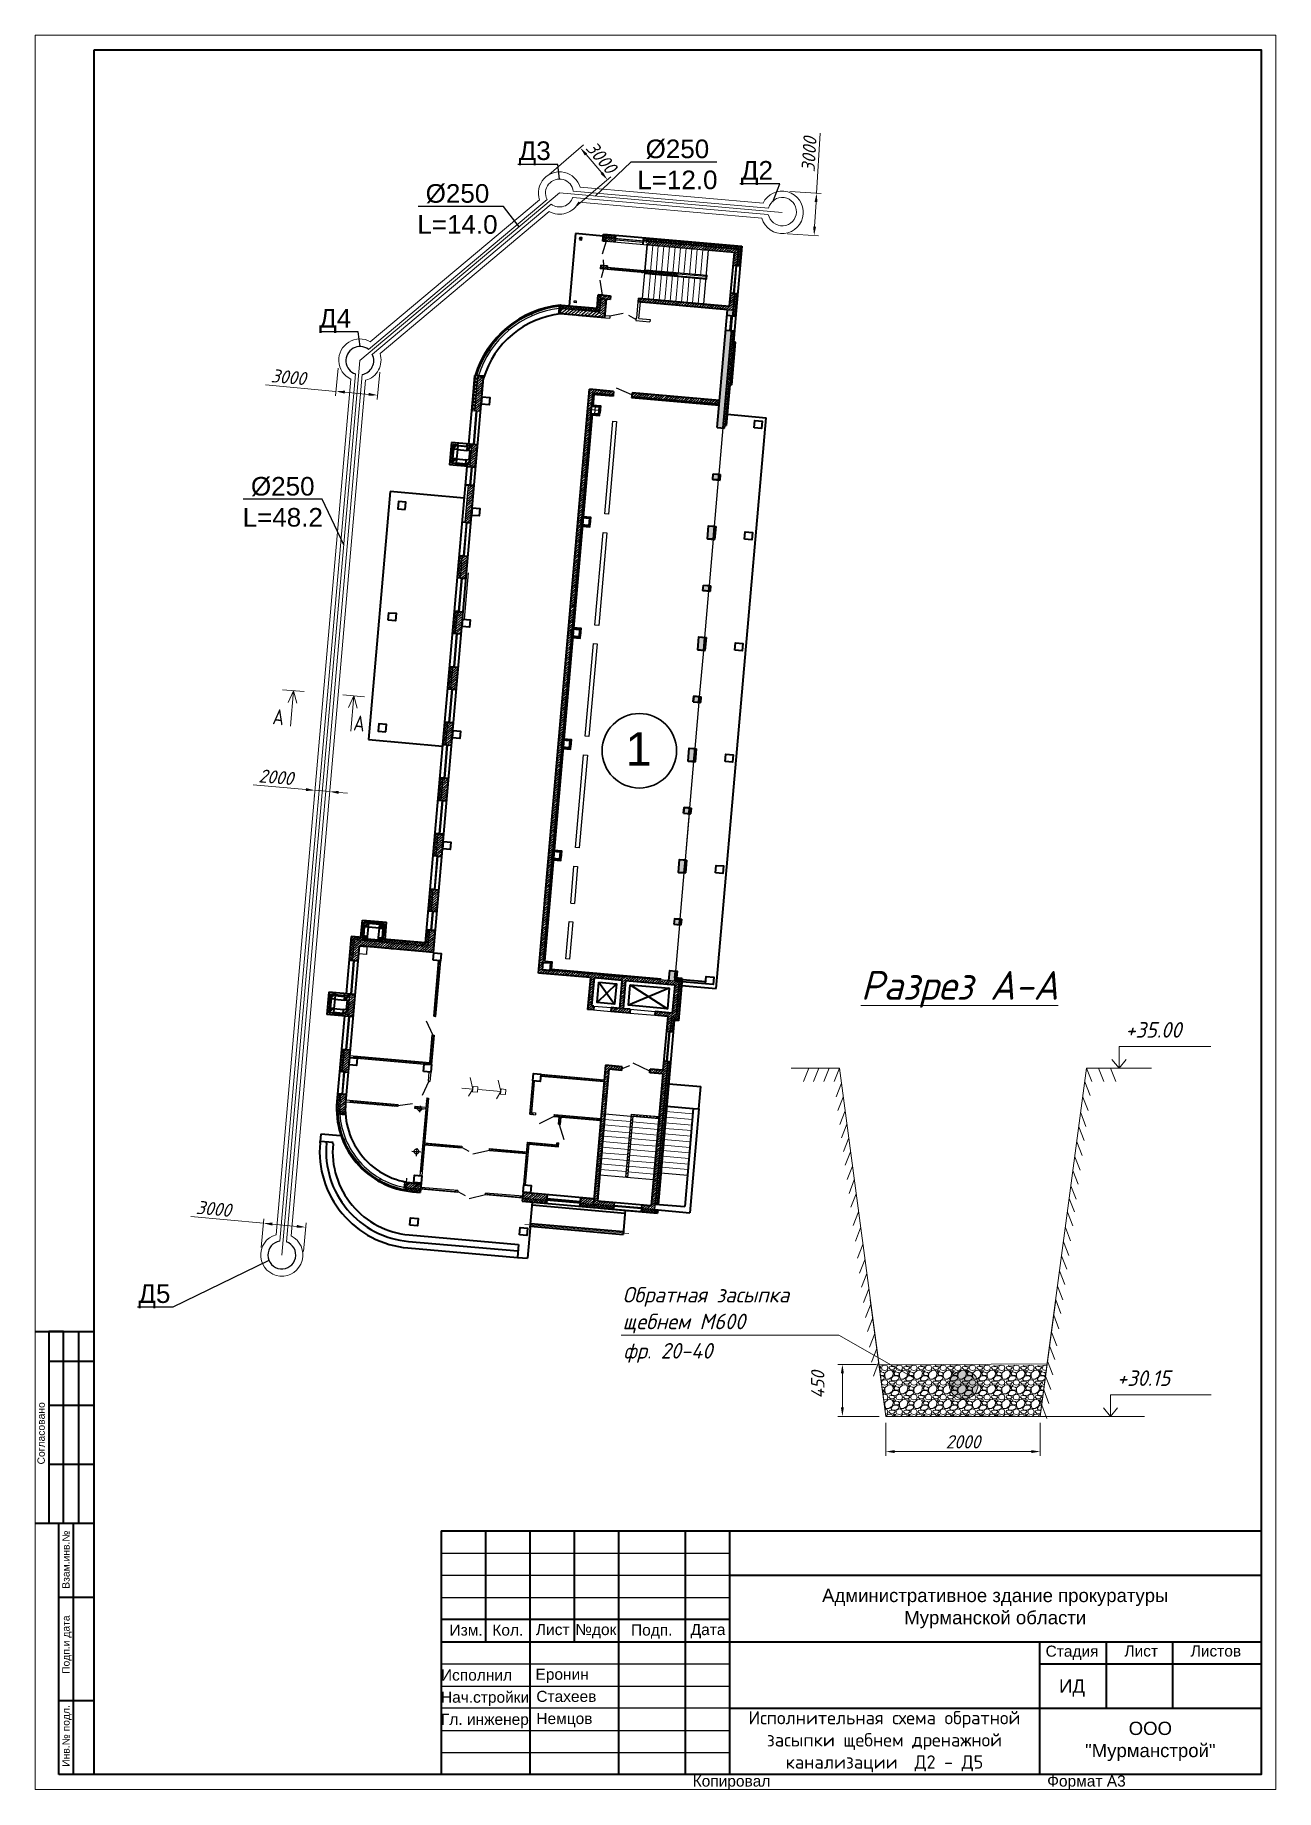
# Model space of a CAD drawing. Header units: millimetres. Extents: x 1064 to 180712, y 574 to 40185.
# Drawn here: x 85064 to 113064, y 574 to 40185 of the extents above; entities that cross this region are included whole.
import ezdxf
from ezdxf import colors
from ezdxf.entities.mleader import LeaderData, LeaderLine
from ezdxf.math import Vec2, Vec3

# ---------------------------------------------------------------- set-up
doc = ezdxf.new("R2010")
doc.units = ezdxf.units.MM
for name, pattern in [('2-Columns and grid$0$084_(М5) Неукрепленный откос', [0]), ('CENTER', [20, 15, -1.7, 1.6, -1.7]), ('DASHED', [19.05, 12.7, -6.35])]:
    doc.linetypes.add(name, pattern=pattern)
doc.layers.add('.', color=7, linetype='Continuous', lineweight=0, true_color=0xffffff)
for name, color, linetype, lineweight in [('00-рамка', 7, 'Continuous', 40), ('01 - здание', 1, 'Continuous', 40), ('01-здание', 5, 'Continuous', 15), ('01-Контур', 1, 'Continuous', 25), ('19-дренаж', 6, 'Continuous', 40), ('Канализация К1', 14, 'Continuous', 40), ('РАЗМЕРЫ', 23, 'Continuous', 13), ('Размеры КР', 23, 'Continuous', 13)]:
    doc.layers.add(name, color=color, linetype=linetype, lineweight=lineweight)
doc.styles.add('2_0-Ариел', font='arial.ttf', dxfattribs={"height": 2})
doc.styles.add('2_5-Ариел', font='arial.ttf', dxfattribs={"height": 2.5})
doc.styles.add('3_0-Ариел', font='arial.ttf', dxfattribs={"height": 3})
doc.styles.add('GOST 2.304', font='CS_Gost2304.shx')
doc.styles.add('Ариель-2_5', font='arial.ttf')
doc.styles.add('ГОСТ', font='GOST Common Italic.ttf', dxfattribs={"height": 300})
doc.styles.add('ГП-ариель', font='arial.ttf')
doc.linetypes.add('Земля1', pattern='A,24,[3,ltsnew.shx,S=6,R=0,X=-6,Y=-6],3,[3,ltsnew.shx,S=6,R=0,X=-6,Y=-6],3,[3,ltsnew.shx,S=6,R=0,X=-6,Y=-6],0', length=30)
doc.linetypes.add('Земля2', pattern='A,24,[4,ltsnew.shx,S=6,R=0,X=-6,Y=0],3,[4,ltsnew.shx,S=6,R=0,X=-6,Y=0],3,[4,ltsnew.shx,S=6,R=0,X=-6,Y=0],0', length=30)
doc.dimstyles.new('М 50', dxfattribs={"dimscale": 0, "dimtxt": 300, "dimasz": 200, "dimexe": 100, "dimexo": 150, "dimgap": 70, "dimtad": 1, "dimdec": 0, "dimlfac": 0.5, "dimdsep": 46, "dimtxsty": 'ГОСТ', "dimcen": 100, "dimdle": 150, "dimclrd": 256, "dimclre": 256, "dimclrt": 256, "dimazin": 3, "dimtfac": 1, "dimtdec": 0, "dimtmove": 1, "dimatfit": 3, "dimfxl": 100, "dimtolj": 1, "dimlwd": -1, "dimlwe": -1, "dimarcsym": 0})
pattern_1 = [(45, (1452.38544, -901.835), (-0.067351921, 0.067351921), []), (135, (1452.38544, -901.835), (-0.067351921, -0.067351921), [])]
pattern_2 = [(45, (1411.03127, -1534.55234), (-0.134703842, 0.134703842), []), (45, (1411.16598, -1534.55234), (-0.134703842, 0.134703842), [0.238125, -0.047625, 0, -0.047625])]
pattern_3 = [(45, (1411.03127, -1534.55234), (-0.067351921, 0.067351921), []), (135, (1411.03127, -1534.55234), (-0.067351921, -0.067351921), [])]
pattern_4 = [(45, (1452.38544, -901.835), (-0.089802561, 0.089802561), []), (135, (1452.38544, -901.835), (-0.089802561, -0.089802561), [])]
pattern_5 = [(45, (1455.15888, -902.561955), (-0.0449012806, 0.0449012806), [])]

msp = doc.modelspace()

# ---------------------------------------------------------------- texts
at = {"layer": '00-рамка', "style": 'Ариель-2_5'}
for s, height, p in [('Согласовано', 166.667, (85282.7, 7919.8)), ('Взам.инв.№', 166.67, (85842.1, 5114.2)), ('Подп.и дата', 166.667, (85842.1, 3192.9)), ('Инв.№ подл.', 166.667, (85842.1, 1095.8))]:
    msp.add_text(s, height=height, rotation=90, dxfattribs=at).set_placement(p)
at = {"layer": '00-рамка', "style": '2_5-Ариел'}
for s, height, p in [('Изм.', 250, (94416.8, 4057.2)), ('Кол.', 250, (95382.3, 4057.1)), ('Лист', 250, (96366, 4068.4)), ('№док', 250, (97255.4, 4068.4)), ('Подп.', 250, (98511.6, 4058)), ('Дата', 250, (99857.4, 4068.4)), ('Стадия', 250, (107866.9, 3580.2)), ('Лист', 250, (109646.1, 3584.5)), ('Листов', 250, (111141.2, 3584.5)), ('Исполнил', 250, (94222.6, 3041.7)), ('Еронин', 250, (96355.8, 3060)), ('Нач.стройки', 250, (94222.1, 2541.7)), ('Стахеев', 250, (96375.1, 2560)), ('ИД', 300, (108170.2, 2767)), ('Гл. инженер', 250, (94222.1, 2041.7)), ('Немцов', 250, (96375.1, 2060)), ('Копировал', 250, (99902.9, 649)), ('Формат А3', 250, (107902.9, 649))]:
    msp.add_text(s, height=height, dxfattribs=at).set_placement(p)
at = {"layer": '00-рамка', "char_height": 300, "attachment_point": 5}
for s, insert, width, style in [('Административное здание прокуратуры\\PМурманской области', (106730.8, 4668), 12000, '3_0-Ариел'), ('\\pxqc;{\\fISOCPEUR|b0|i0|c204|p34;\\C7;Исполнительная схема обратной засыпки щебнем дренажной канализации  Д\\fISOCPEUR|b0|i0|c0|p34;2\\fISOCPEUR|b0|i0|c204|p34; - Д5}', (104230.8, 1662.6), 7000, 'ГП-ариель'), ('ООО\\P"Мурманстрой"', (110230.8, 1668), 5000, 'ГП-ариель')]:
    msp.add_mtext(s, dxfattribs=dict(at, insert=insert, width=width, style=style))
at = {"layer": '01-Контур', "style": 'ГП-ариель'}
msp.add_text('1', height=756, dxfattribs=at).set_placement((98389.8, 23692.9))
at = {"layer": 'Канализация К1', "color": 18, "linetype": 'Continuous', "lineweight": 15, "true_color": 0x000000, "char_height": 350, "attachment_point": 1, "rotation": 352.48117, "style": 'GOST 2.304'}
for insert in [(90458.1, 24981.4), (92280.5, 24839.3)]:
    msp.add_mtext_dynamic_manual_height_columns('A', width=521.371, gutter_width=17.5, heights=[0], dxfattribs=dict(at, insert=insert))
at = {"layer": 'РАЗМЕРЫ', "lineweight": 13, "style": 'ГОСТ'}
for s, p in [('+35.00', (109667.4, 17554)), ('Обратная засыпка', (98321.5, 11576)), ('щебнем М600 ', (98321.5, 10971.8)), ('+30.15', (109477.3, 9692.4))]:
    msp.add_text(s, height=351, dxfattribs=at).set_placement(p)
at = {"layer": 'РАЗМЕРЫ', "lineweight": 13, "insert": (98340, 10660.6), "char_height": 351, "width": 2930.85, "attachment_point": 1, "style": 'ГОСТ'}
msp.add_mtext('фр. 20-40', dxfattribs=at)
at = {"layer": 'Размеры КР', "color": 250, "lineweight": 20, "style": 'ГОСТ'}
msp.add_text('%%UРазрез А-А', height=650, dxfattribs=at).set_placement((103695.8, 18408.4))

# ---------------------------------------------------------------- blocks, each defined once
blk = doc.blocks.new('Прокуратура_v1')
at = {"layer": '01 - здание', "lineweight": -2, "ltscale": 100}
h = blk.add_hatch(dxfattribs=at)
h.set_pattern_fill('ANSI37', color=256, scale=0.03)
h.set_pattern_definition(pattern_1)
edge = h.paths.add_edge_path()
edge.add_line((-7.31, -0.19), (-6.81, -0.19))
edge.add_line((-6.81, -0.19), (-6.81, -0.02))
edge.add_line((-6.81, -0.02), (-7.449, -0.02))
edge.add_arc((-7.486, -0.015), 0.0375, 279.5173, 352.87015, ccw=False)
edge.add_line((-7.48, -0.052), (-7.48, -0.39))
edge.add_line((-7.48, -0.39), (-7.31, -0.39))
edge.add_line((-7.31, -0.39), (-7.31, -0.19))
h.paths.add_polyline_path([(-7.31, -1.69), (-7.48, -1.69), (-7.48, -1.89), (-7.31, -1.89)])
edge = h.paths.add_edge_path()
edge.add_arc((-0.022, -0.021), 0.0375, 178.8259, 272.30476, ccw=False)
edge.add_line((-0.059, -0.02), (-5.31, -0.02))
edge.add_line((-5.31, -0.02), (-5.31, -0.19))
edge.add_line((-5.31, -0.19), (-0.19, -0.19))
edge.add_line((-0.19, -0.19), (-0.19, -0.39))
edge.add_line((-0.19, -0.39), (-0.02, -0.39))
edge.add_line((-0.02, -0.39), (-0.02, -0.058))
h.paths.add_polyline_path([(-0.02, -0.39), (-0.19, -0.39), (-0.19, -1.09), (-0.02, -1.09)])
h.paths.add_polyline_path([(-0.02, -2.59), (-0.19, -2.59), (-0.19, -3.49), (-0.02, -3.49)])
h.paths.add_polyline_path([(-0.02, -3.49), (-0.19, -3.49), (-0.19, -3.79), (-0.02, -3.79)])
h = blk.add_hatch(dxfattribs=at)
h.set_pattern_fill('ANSI35', color=256, scale=0.03)
h.set_pattern_definition(pattern_2)
h.paths.add_polyline_path([(-7.11, -0.19), (-7.31, -0.19), (-7.31, -0.39), (-7.11, -0.39)])
h.paths.add_polyline_path([(-5.237, -0.39), (-0.71, -0.39), (-0.71, -0.19), (-5.132, -0.19)])
h.paths.add_polyline_path([(-0.71, -0.39), (-0.39, -0.39), (-0.19, -0.39), (-0.19, -0.19), (-0.71, -0.19)])
h.paths.add_polyline_path([(-0.19, -0.39), (-0.39, -0.39), (-0.39, -1.09), (-0.19, -1.09)])
h.paths.add_polyline_path([(-0.39, -2.59), (-0.39, -3.29), (-0.71, -3.29), (-0.71, -3.49), (-0.49, -3.49), (-0.19, -3.49), (-0.19, -2.59)])
h.paths.add_polyline_path([(-0.71, -3.49), (-0.71, -3.29), (-5.31, -3.29), (-5.31, -3.49)])
h.paths.add_polyline_path([(-7.11, -1.89), (-7.11, -1.69), (-7.31, -1.69), (-7.31, -1.89)])
h = blk.add_hatch(dxfattribs=at)
h.set_pattern_fill('ANSI35', color=256, scale=0.03)
h.set_pattern_definition([(45, (1452.38544, -901.835), (-0.134703842, 0.134703842), []), (45, (1452.52014, -901.835), (-0.134703842, 0.134703842), [0.238125, -0.047625, 0, -0.047625])])
h.paths.add_polyline_path([(-7.11, -0.19), (-7.11, -0.39), (-6.81, -0.39), (-6.81, -0.19)])
h = blk.add_hatch(dxfattribs=at)
h.set_pattern_fill('ANSI36', color=256, scale=0.02)
h.set_pattern_definition([(45, (908.73407, -1437.101285), (0.0336759605, 0.1234785217), [0.15875, -0.03175, 0, -0.03175])])
h.paths.add_polyline_path([(-6.99, -1.81), (-7.09, -1.82), (-7.09, -1.9), (-6.99, -1.89)])
h.paths.add_polyline_path([(-3.333, -1.79), (-6.99, -1.79), (-6.99, -1.89), (-3.299, -1.89)])
h = blk.add_hatch(dxfattribs=at)
h.set_pattern_fill('ANSI37', color=256, scale=0.03)
h.set_pattern_definition(pattern_1)
h.paths.add_polyline_path([(-7.31, -3.49), (-7.48, -3.49), (-7.48, -4.02), (-8.98, -4.02), (-9.41, -4.02), (-9.41, -4.19), (-7.31, -4.19)])
h.paths.add_polyline_path([(-7.31, -3.29), (-7.48, -3.29), (-7.48, -3.49), (-7.31, -3.49)])
h = blk.add_hatch(dxfattribs=at)
h.set_pattern_fill('ANSI35', color=256, scale=0.03)
h.set_pattern_definition(pattern_2)
h.paths.add_polyline_path([(-7.11, -3.29), (-7.31, -3.29), (-7.31, -3.49), (-7.11, -3.49)])
h.paths.add_polyline_path([(-7.11, -3.49), (-6.81, -3.49), (-6.81, -3.29), (-7.11, -3.29)])
h = blk.add_hatch(dxfattribs=at)
h.set_pattern_fill('ANSI35', color=256, scale=0.03)
h.set_pattern_definition(pattern_2)
h.paths.add_polyline_path([(-7.11, -3.49), (-7.31, -3.49), (-7.31, -4.49), (-7.11, -4.49)])
h.paths.add_polyline_path([(-7.01, -3.49), (-7.11, -3.49), (-7.11, -4.49), (-7.01, -4.49)])
h = blk.add_hatch(dxfattribs=at)
h.set_pattern_fill('ANSI35', color=256, scale=0.03)
h.set_pattern_definition(pattern_2)
h.paths.add_polyline_path([(-0.19, -3.49), (-0.49, -3.49), (-0.49, -3.79), (-0.19, -3.79)])
h.paths.add_polyline_path([(-0.19, -4.59), (-0.49, -4.59), (-0.49, -9.49), (-0.19, -9.49)])
h.paths.add_polyline_path([(-0.19, -9.49), (-0.49, -9.49), (-0.49, -9.84), (-0.19, -9.84)])
h.paths.add_polyline_path([(-0.19, -12.34), (-0.49, -12.34), (-0.49, -12.64), (-0.19, -12.64)])
h.paths.add_polyline_path([(-0.19, -15.14), (-0.49, -15.14), (-0.49, -15.49), (-0.19, -15.49)])
h.paths.add_polyline_path([(-0.19, -15.49), (-0.49, -15.49), (-0.49, -15.84), (-0.19, -15.84)])
h.paths.add_polyline_path([(-0.19, -18.34), (-0.49, -18.34), (-0.49, -18.64), (-0.19, -18.64)])
h.paths.add_polyline_path([(-0.19, -21.14), (-0.49, -21.14), (-0.49, -21.49), (-0.19, -21.49)])
h.paths.add_polyline_path([(-0.19, -21.49), (-0.49, -21.49), (-0.49, -21.84), (-0.19, -21.84)])
h.paths.add_polyline_path([(-0.19, -24.34), (-0.49, -24.34), (-0.49, -24.64), (-0.19, -24.64)])
h.paths.add_polyline_path([(-0.19, -27.14), (-0.49, -27.14), (-0.49, -27.49), (-0.19, -27.49)])
h.paths.add_polyline_path([(-0.19, -27.49), (-0.49, -27.49), (-0.49, -27.84), (-0.19, -27.84)])
h.paths.add_polyline_path([(-0.19, -30.34), (-0.49, -30.34), (-0.49, -30.64), (-0.19, -30.64)])
h.paths.add_polyline_path([(-0.19, -33.14), (-0.49, -33.14), (-0.49, -33.49), (-0.19, -33.49)])
h.paths.add_polyline_path([(-0.19, -33.49), (-0.49, -33.49), (-0.49, -33.84), (-0.19, -33.84)])
h.paths.add_polyline_path([(-0.19, -36.34), (-0.49, -36.34), (-0.49, -36.64), (-0.19, -36.64)])
h.paths.add_polyline_path([(-0.19, -39.14), (-0.49, -39.14), (-0.49, -39.49), (-0.19, -39.49)])
h.paths.add_polyline_path([(-0.19, -39.49), (-0.49, -39.49), (-0.49, -39.69), (-0.19, -39.69)])
h = blk.add_hatch(dxfattribs=at)
h.set_pattern_fill('ANSI37', color=256, scale=0.03)
h.set_pattern_definition(pattern_1)
h.paths.add_polyline_path([(-9.41, -4.19), (-9.41, -4.02), (-9.457, -4.02, 0.002499), (-9.51, -4.031), (-9.51, -4.511, -0.005218), (-9.41, -4.49)])
h = blk.add_hatch(dxfattribs=at)
h.set_pattern_fill('ANSI35', color=256, scale=0.04)
h.set_pattern_definition([(45, (1452.38544, -901.835), (-0.179605122, 0.179605122), []), (45, (1452.56504, -901.835), (-0.179605122, 0.179605122), [0.3175, -0.0635, 0, -0.0635])])
h.paths.add_polyline_path([(-7.31, -4.191), (-9.41, -4.19), (-9.41, -4.49), (-7.31, -4.49)])
h = blk.add_hatch(dxfattribs=at)
h.set_pattern_fill('ANSI37', color=256, scale=0.03)
h.set_pattern_definition(pattern_1)
h.paths.add_polyline_path([(-0.02, -5.19), (-0.02, -4.59), (-0.19, -4.59), (-0.19, -9.49), (-0.02, -9.49), (-0.02, -9.129, -0.411161), (-0.057, -9.091, -0.411161), (-0.02, -9.054), (-0.02, -7.49)])
h.paths.add_polyline_path([(-0.02, -9.49), (-0.19, -9.49), (-0.19, -9.84), (-0.09, -9.84), (-0.09, -9.69), (-0.02, -9.69)])
h = blk.add_hatch(dxfattribs=at)
h.set_pattern_fill('ANSI37', color=256, scale=0.04)
h.set_pattern_definition(pattern_4)
h.paths.add_polyline_path([(-13.53, -9.49), (-13.7, -9.49), (-13.7, -9.49), (-13.7, -10.09), (-13.53, -10.09)])
h.paths.add_polyline_path([(-13.53, -8.19), (-13.7, -8.19), (-13.7, -9.49), (-13.53, -9.49)])
h = blk.add_hatch(dxfattribs=at)
h.set_pattern_fill('ANSI35', color=256, scale=0.03)
h.set_pattern_definition(pattern_2)
h.paths.add_polyline_path([(-13.23, -17.89), (-13.53, -17.89), (-13.53, -19.09), (-13.23, -19.09)])
h.paths.add_polyline_path([(-13.53, -16.09), (-13.23, -16.09), (-13.23, -15.49), (-13.53, -15.49)])
h.paths.add_polyline_path([(-13.23, -15.49), (-13.23, -14.09), (-13.53, -14.09), (-13.53, -15.49)])
h.paths.add_polyline_path([(-13.23, -11.89), (-13.53, -11.89), (-13.53, -13.09), (-13.23, -13.09)])
h.paths.add_polyline_path([(-13.53, -10.09), (-13.23, -10.09), (-13.23, -9.49), (-13.53, -9.49)])
edge = h.paths.add_edge_path()
edge.add_line((-13.53, -9.49), (-13.23, -9.49))
edge.add_line((-13.23, -9.49), (-13.23, -9.29))
edge.add_arc((-27.855, -8.79), 14.634, 358.04198, 361.95802)
edge.add_line((-13.23, -8.29), (-13.53, -8.29))
edge.add_arc((47.787, -8.89), 61.32, 179.43937, 180.56063)
h = blk.add_hatch(dxfattribs=at)
h.set_pattern_fill('ANSI37', color=256, scale=0.04)
h.set_pattern_definition(pattern_4)
h.paths.add_polyline_path([(-13.23, -8.19), (-13.53, -8.19), (-13.53, -8.29), (-13.23, -8.29)])
h = blk.add_hatch(dxfattribs=at)
h.set_pattern_fill('ANSI35', color=256, scale=0.03)
h.set_pattern_definition(pattern_2)
h.paths.add_polyline_path([(-7.31, -15.49), (-7.51, -15.49), (-7.51, -21.49), (-7.31, -21.49), (-7.31, -21.29)])
h.paths.add_polyline_path([(-7.31, -9.49), (-7.51, -9.49), (-7.51, -15.49), (-7.31, -15.49), (-7.31, -15.29)])
h.paths.add_polyline_path([(-7.11, -8.39), (-7.51, -8.39), (-7.51, -9.49), (-7.31, -9.49), (-7.31, -9.29), (-7.31, -8.59), (-7.11, -8.59)])
h.paths.add_polyline_path([(-6.21, -8.39), (-6.564, -8.39), (-6.501, -8.59), (-6.21, -8.59)])
h.paths.add_polyline_path([(-6.564, -8.39), (-7.11, -8.39), (-7.11, -8.59), (-6.501, -8.59)])
h.paths.add_polyline_path([(-4.225, -8.39), (-5.21, -8.39), (-5.21, -8.59), (-4.208, -8.59)])
h.paths.add_polyline_path([(-0.71, -8.39), (-4.225, -8.39), (-4.208, -8.59), (-0.71, -8.59)])
h.paths.add_polyline_path([(-0.49, -8.39), (-0.71, -8.39), (-0.71, -8.59), (-0.49, -8.59)])
h = blk.add_hatch(dxfattribs=at)
h.set_pattern_fill('ANSI32', color=256, scale=0.02)
h.set_pattern_definition([(45, (1459.09888, -872.56195), (-0.134703842, 0.134703842), []), (45, (1459.18868, -872.56195), (-0.134703842, 0.134703842), [])])
h.paths.add_polyline_path([(-14.29, -12.24), (-14.29, -11.99), (-14.54, -11.99), (-14.54, -12.24)])
h.paths.add_polyline_path([(-13.79, -11.99), (-13.79, -12.24), (-13.53, -12.24), (-13.53, -11.99)])
h.paths.add_polyline_path([(-13.79, -12.74), (-13.79, -12.99), (-13.53, -12.99), (-13.53, -12.74)])
h = blk.add_hatch(dxfattribs=at)
h.set_pattern_fill('ANSI31', color=256, scale=0.02)
h.set_pattern_definition([(45, (1459.31888, -872.561955), (-0.0449012806, 0.0449012806), [])])
h.paths.add_polyline_path([(-14.54, -12.74), (-14.49, -12.74), (-14.49, -12.24), (-14.54, -12.24)])
h = blk.add_hatch(dxfattribs=at)
h.set_pattern_fill('ANSI31', color=256, scale=0.02)
h.set_pattern_definition([(45, (1459.09888, -872.561955), (-0.0449012806, 0.0449012806), [])])
h.paths.add_polyline_path([(-13.79, -11.99), (-14.091, -11.99), (-14.091, -12.04), (-13.79, -12.04)])
h.paths.add_polyline_path([(-14.091, -11.99), (-14.29, -11.99), (-14.29, -12.04), (-14.091, -12.04)])
h.paths.add_polyline_path([(-13.79, -12.94), (-14.29, -12.94), (-14.29, -12.99), (-13.79, -12.99)])
h = blk.add_hatch(dxfattribs=at)
h.set_pattern_fill('ANSI37', color=256, scale=0.04)
h.set_pattern_definition([(45, (1411.03127, -1528.55234), (-0.089802561, 0.089802561), []), (135, (1411.03127, -1528.55234), (-0.089802561, -0.089802561), [])])
h.paths.add_polyline_path([(-13.53, -12.24), (-13.63, -12.24), (-13.63, -12.74), (-13.53, -12.74)])
h = blk.add_hatch(dxfattribs=at)
h.set_pattern_fill('ANSI32', color=256, scale=0.02)
h.set_pattern_definition([(45, (1459.31888, -872.56195), (-0.134703842, 0.134703842), []), (45, (1459.40868, -872.56195), (-0.134703842, 0.134703842), [])])
h.paths.add_polyline_path([(-14.401, -12.74), (-14.54, -12.74), (-14.54, -12.99), (-14.401, -12.99)])
h.paths.add_polyline_path([(-14.29, -12.74), (-14.401, -12.74), (-14.401, -12.99), (-14.29, -12.99)])
h = blk.add_hatch(dxfattribs=at)
h.set_pattern_fill('ANSI37', color=256, scale=0.03)
h.set_pattern_definition(pattern_1)
h.paths.add_polyline_path([(-0.09, -12.34), (-0.19, -12.34), (-0.19, -12.64), (-0.09, -12.64)])
h.paths.add_polyline_path([(-0.09, -15.14), (-0.19, -15.14), (-0.19, -15.49), (-0.09, -15.49)])
h.paths.add_polyline_path([(-0.09, -15.49), (-0.19, -15.49), (-0.19, -15.84), (-0.09, -15.84)])
h.paths.add_polyline_path([(-0.09, -18.34), (-0.19, -18.34), (-0.19, -18.64), (-0.09, -18.64)])
h.paths.add_polyline_path([(-0.09, -21.14), (-0.19, -21.14), (-0.19, -21.49), (-0.09, -21.49)])
h.paths.add_polyline_path([(-0.09, -21.49), (-0.19, -21.49), (-0.19, -21.84), (-0.09, -21.84)])
h.paths.add_polyline_path([(-0.09, -24.34), (-0.19, -24.34), (-0.19, -24.64), (-0.09, -24.64)])
h.paths.add_polyline_path([(-0.09, -27.14), (-0.19, -27.14), (-0.19, -27.49), (-0.09, -27.49)])
h.paths.add_polyline_path([(-0.09, -27.49), (-0.19, -27.49), (-0.19, -27.84), (-0.09, -27.84)])
h.paths.add_polyline_path([(-0.09, -30.34), (-0.19, -30.34), (-0.19, -30.64), (-0.09, -30.64)])
h.paths.add_polyline_path([(-0.09, -33.14), (-0.19, -33.14), (-0.19, -33.49), (-0.09, -33.49)])
h.paths.add_polyline_path([(-0.09, -33.49), (-0.19, -33.49), (-0.19, -33.84), (-0.09, -33.84)])
h.paths.add_polyline_path([(-0.09, -36.34), (-0.19, -36.34), (-0.19, -36.64), (-0.09, -36.64)])
h.paths.add_polyline_path([(-0.09, -39.14), (-0.19, -39.14), (-0.19, -39.49), (-0.09, -39.49)])
h = blk.add_hatch(dxfattribs=at)
h.set_pattern_fill('ANSI37', color=256, scale=0.04)
h.set_pattern_definition([(45, (1411.03127, -1534.55234), (-0.089802561, 0.089802561), []), (135, (1411.03127, -1534.55234), (-0.089802561, -0.089802561), [])])
h.paths.add_polyline_path([(-13.53, -17.89), (-13.7, -17.89), (-13.7, -19.09), (-13.53, -19.09)])
h = blk.add_hatch(dxfattribs=at)
h.set_pattern_fill('ANSI37', color=256, scale=0.03)
h.set_pattern_definition(pattern_1)
h.paths.add_polyline_path([(-13.53, -35.89), (-13.7, -35.89), (-13.7, -37.09), (-13.53, -37.09)])
h.paths.add_polyline_path([(-13.53, -33.49), (-13.7, -33.49), (-13.7, -34.09), (-13.53, -34.09)])
h.paths.add_polyline_path([(-13.53, -32.89), (-13.7, -32.89), (-13.7, -33.49), (-13.53, -33.49)])
h.paths.add_polyline_path([(-13.53, -29.89), (-13.7, -29.89), (-13.7, -31.09), (-13.53, -31.09)])
h.paths.add_polyline_path([(-13.53, -27.49), (-13.7, -27.49), (-13.7, -28.09), (-13.53, -28.09)])
h.paths.add_polyline_path([(-13.53, -26.89), (-13.7, -26.89), (-13.7, -27.49), (-13.53, -27.49)])
h.paths.add_polyline_path([(-13.53, -23.89), (-13.7, -23.89), (-13.7, -25.051, -0.438008), (-13.661, -25.09), (-13.53, -25.09)])
h.paths.add_polyline_path([(-13.53, -21.49), (-13.7, -21.49), (-13.7, -22.09), (-13.53, -22.09)])
h.paths.add_polyline_path([(-13.53, -20.89), (-13.7, -20.89), (-13.7, -21.49), (-13.53, -21.49)])
h = blk.add_hatch(dxfattribs=at)
h.set_pattern_fill('ANSI35', color=256, scale=0.03)
h.set_pattern_definition(pattern_2)
h.paths.add_polyline_path([(-13.23, -29.89), (-13.53, -29.89), (-13.53, -31.09), (-13.23, -31.09)])
h.paths.add_polyline_path([(-13.23, -27.49), (-13.53, -27.49), (-13.53, -28.09), (-13.23, -28.09)])
h.paths.add_polyline_path([(-13.53, -27.49), (-13.23, -27.49), (-13.23, -26.89), (-13.53, -26.89)])
h.paths.add_polyline_path([(-13.23, -23.89), (-13.53, -23.89), (-13.53, -25.09), (-13.23, -25.09)])
h.paths.add_polyline_path([(-13.23, -21.49), (-13.53, -21.49), (-13.53, -22.09), (-13.23, -22.09)])
h.paths.add_polyline_path([(-13.23, -21.09), (-13.23, -20.89), (-13.53, -20.89), (-13.53, -21.49), (-13.23, -21.49)])
h = blk.add_hatch(dxfattribs=at)
h.set_pattern_fill('ANSI35', color=256, scale=0.03)
h.set_pattern_definition(pattern_2)
h.paths.add_polyline_path([(-7.31, -21.49), (-7.51, -21.49), (-7.51, -27.49), (-7.31, -27.49), (-7.31, -27.29)])
h = blk.add_hatch(dxfattribs=at)
h.set_pattern_fill('ANSI35', color=256, scale=0.03)
h.set_pattern_definition(pattern_2)
h.paths.add_polyline_path([(-7.31, -27.49), (-7.51, -27.49), (-7.51, -33.49), (-7.31, -33.49), (-7.31, -33.29)])
h = blk.add_hatch(dxfattribs=at)
h.set_pattern_fill('ANSI35', color=256, scale=0.03)
h.set_pattern_definition(pattern_2)
h.paths.add_polyline_path([(-17.53, -46.09), (-17.23, -46.09), (-17.23, -44.89), (-17.53, -44.89)])
h.paths.add_polyline_path([(-17.23, -41.89), (-17.53, -41.89), (-17.53, -43.09), (-17.23, -43.09)])
h.paths.add_polyline_path([(-17.23, -39.27), (-17.01, -39.27), (-17.01, -38.97), (-17.53, -38.97), (-17.53, -40.09), (-17.23, -40.09)])
h.paths.add_polyline_path([(-17.01, -38.97), (-17.01, -39.27), (-13.23, -39.27), (-13.23, -38.09), (-13.53, -38.09), (-13.53, -38.97)])
h.paths.add_polyline_path([(-13.53, -37.09), (-13.23, -37.09), (-13.23, -35.89), (-13.53, -35.89)])
h.paths.add_polyline_path([(-13.23, -33.49), (-13.53, -33.49), (-13.53, -34.09), (-13.23, -34.09)])
h.paths.add_polyline_path([(-13.23, -32.89), (-13.53, -32.89), (-13.53, -33.49), (-13.23, -33.49)])
h = blk.add_hatch(dxfattribs=at)
h.set_pattern_fill('ANSI35', color=256, scale=0.03)
h.set_pattern_definition(pattern_2)
h.paths.add_polyline_path([(-7.11, -39.69), (-7.31, -39.69), (-7.31, -39.49), (-7.51, -39.49), (-7.51, -39.89), (-7.11, -39.89)])
h.paths.add_polyline_path([(-7.31, -33.69), (-7.31, -33.49), (-7.51, -33.49), (-7.51, -36.159), (-7.51, -39.49), (-7.31, -39.49), (-7.31, -39.29)])
h.paths.add_polyline_path([(-3.721, -39.69), (-4.71, -39.69), (-7.11, -39.69), (-7.11, -39.89), (-4.71, -39.89), (-4.71, -41.6), (-4.395, -41.6), (-4.395, -41.4), (-4.51, -41.4), (-4.51, -39.89), (-3.65, -39.89)])
h.paths.add_polyline_path([(-2.81, -39.89), (-2.519, -39.89), (-2.591, -39.69), (-3.721, -39.69), (-3.65, -39.89), (-3.01, -39.89), (-3.01, -41.4), (-3.465, -41.4), (-3.465, -41.6), (-2.435, -41.6), (-2.435, -41.4), (-2.81, -41.4)])
h.paths.add_polyline_path([(0.04, -39.69), (-0.19, -39.69), (-0.71, -39.69), (-0.71, -39.89), (-0.16, -39.89), (-0.16, -41.4), (-0.71, -41.4), (-0.71, -41.6), (-0.39, -41.6), (-0.39, -42.4), (-0.19, -42.4), (-0.19, -41.6), (0.04, -41.6)])
h.paths.add_polyline_path([(-0.71, -41.4), (-1.085, -41.4), (-1.085, -41.6), (-0.71, -41.6)])
h.paths.add_polyline_path([(-3.323, -40.948), (-2.838, -40.948), (-2.838, -40.648), (-3.323, -40.648)], flags=25)
h = blk.add_hatch(dxfattribs=at)
h.set_pattern_fill('ANSI31', color=256, scale=0.02)
h.set_pattern_definition(pattern_5)
h.paths.add_polyline_path([(-16.83, -38.22), (-16.83, -37.97), (-17.08, -37.97), (-17.08, -38.22)])
h = blk.add_hatch(dxfattribs=at)
h.set_pattern_fill('ANSI31', color=256, scale=0.02)
h.set_pattern_definition(pattern_5)
h.paths.add_polyline_path([(-17.03, -38.22), (-17.08, -38.22), (-17.08, -38.72), (-17.03, -38.72)])
h.paths.add_polyline_path([(-16.739, -37.97), (-16.83, -37.97), (-16.83, -38.02), (-16.739, -38.02)])
h.paths.add_polyline_path([(-16.23, -37.97), (-16.739, -37.97), (-16.739, -38.02), (-16.23, -38.02)])
h.paths.add_polyline_path([(-15.98, -38.22), (-16.03, -38.22), (-16.03, -38.72), (-15.98, -38.72)])
h = blk.add_hatch(dxfattribs=at)
h.set_pattern_fill('ANSI31', color=256, scale=0.02)
h.set_pattern_definition(pattern_5)
h.paths.add_polyline_path([(-15.98, -38.22), (-15.98, -37.97), (-16.23, -37.97), (-16.23, -38.22)])
h = blk.add_hatch(dxfattribs=at)
h.set_pattern_fill('ANSI37', color=256, scale=0.03)
h.set_pattern_definition(pattern_1)
h.paths.add_polyline_path([(-13.53, -38.09), (-13.7, -38.09), (-13.7, -38.8), (-15.98, -38.8), (-15.98, -38.97), (-13.53, -38.97)])
h = blk.add_hatch(dxfattribs=at)
h.set_pattern_fill('ANSI37', color=256, scale=0.03)
h.set_pattern_definition(pattern_1)
edge = h.paths.add_edge_path()
edge.add_line((-17.53, -38.97), (-17.08, -38.97))
edge.add_line((-17.08, -38.97), (-17.08, -38.8))
edge.add_line((-17.08, -38.8), (-17.667, -38.8))
edge.add_arc((-17.705, -38.801), 0.0375, -82.41021, 1.76642, ccw=False)
edge.add_line((-17.7, -38.838), (-17.7, -40.09))
edge.add_line((-17.7, -40.09), (-17.53, -40.09))
edge.add_line((-17.53, -40.09), (-17.53, -38.97))
h = blk.add_hatch(dxfattribs=at)
h.set_pattern_fill('ANSI31', color=256, scale=0.02)
h.set_pattern_definition(pattern_5)
h.paths.add_polyline_path([(-17.08, -38.97), (-16.83, -38.97), (-16.83, -38.72), (-17.08, -38.72)])
h = blk.add_hatch(dxfattribs=at)
h.set_pattern_fill('ANSI37', color=256, scale=0.03)
h.set_pattern_definition([(45, (-1966.39918, -2204.94517), (-0.067351921, 0.067351921), []), (135, (-1966.39918, -2204.94517), (-0.067351921, -0.067351921), [])])
h.paths.add_polyline_path([(-16.23, -38.97), (-16.23, -38.87), (-16.83, -38.87), (-16.83, -38.97)])
h = blk.add_hatch(dxfattribs=at)
h.set_pattern_fill('ANSI31', color=256, scale=0.02)
h.set_pattern_definition(pattern_5)
h.paths.add_polyline_path([(-16.23, -38.97), (-15.98, -38.97), (-15.98, -38.72), (-16.23, -38.72)])
h = blk.add_hatch(dxfattribs=at)
h.set_pattern_fill('ANSI37', color=256, scale=0.03)
h.set_pattern_definition(pattern_1)
h.paths.add_polyline_path([(0.21, -39.5), (-0.19, -39.5), (-0.19, -39.57), (0.21, -39.57)])
h.paths.add_polyline_path([(0.21, -39.57), (-0.19, -39.57), (-0.19, -39.69), (0.21, -39.69)])
h.paths.add_polyline_path([(0.21, -39.69), (0.04, -39.69), (0.04, -41.6), (-0.19, -41.6), (-0.19, -42.4), (-0.02, -42.4), (-0.02, -41.79), (0.21, -41.79), (0.21, -39.919, -0.38016), (0.177, -39.882, -0.38016), (0.21, -39.845)])
h.paths.add_polyline_path([(-0.02, -44), (-0.19, -44), (-0.19, -45.49), (-0.02, -45.49)])
h.paths.add_polyline_path([(-0.02, -45.49), (-0.19, -45.49), (-0.19, -51.49), (-0.02, -51.49)])
h.paths.add_polyline_path([(-0.02, -51.49), (-0.19, -51.49), (-0.19, -51.71), (-0.02, -51.71)])
h = blk.add_hatch(dxfattribs=at)
h.set_pattern_fill('ANSI37', color=256, scale=0.03)
h.set_pattern_definition(pattern_3)
h.paths.add_polyline_path([(-12.81, -39.69), (-12.91, -39.69), (-12.91, -42.69), (-12.81, -42.69)])
h.paths.add_polyline_path([(-12.81, -43.69), (-12.91, -43.69), (-12.91, -45.19), (-13.01, -45.19), (-13.01, -45.29), (-12.81, -45.29)])
h.paths.add_polyline_path([(-13.01, -45.19), (-17.01, -45.19), (-17.01, -45.29), (-16.81, -45.29), (-13.21, -45.29), (-13.01, -45.29)])
h.paths.add_polyline_path([(-14.41, -47.59), (-17.01, -47.59), (-17.01, -47.69), (-14.41, -47.69)])
h.paths.add_polyline_path([(-13.23, -47.599), (-13.51, -47.59), (-13.51, -47.69), (-13.339, -47.69, -0.362074)])
h.paths.add_polyline_path([(-12.81, -47.09), (-12.91, -47.09), (-12.91, -47.69), (-12.81, -47.69)])
h.paths.add_polyline_path([(-3.49, -45.29), (-6.91, -45.29), (-6.91, -45.39), (-3.49, -45.39)])
h.paths.add_polyline_path([(-7.21, -45.69), (-7.31, -45.69), (-7.31, -47.49), (-7.11, -47.49), (-7.11, -47.39), (-7.21, -47.39)])
h.paths.add_polyline_path([(-3.49, -47.39), (-6.01, -47.39), (-6.01, -47.49), (-3.49, -47.49)])
h = blk.add_hatch(dxfattribs=at)
h.set_pattern_fill('ANSI35', color=256, scale=0.03)
h.set_pattern_definition(pattern_2)
h.paths.add_polyline_path([(-2.591, -39.69), (-2.519, -39.89), (-0.71, -39.89), (-0.71, -39.69)])
h = blk.add_hatch(dxfattribs=at)
h.set_pattern_fill('ANSI32', color=256, scale=0.02)
h.set_pattern_definition([(45, (1455.09888, -902.56195), (-0.134703842, 0.134703842), []), (45, (1455.18868, -902.56195), (-0.134703842, 0.134703842), [])])
h.paths.add_polyline_path([(-18.29, -42.24), (-18.29, -41.99), (-18.54, -41.99), (-18.54, -42.24)])
h.paths.add_polyline_path([(-17.79, -41.99), (-17.79, -42.24), (-17.53, -42.24), (-17.53, -41.99)])
h.paths.add_polyline_path([(-17.79, -42.74), (-17.79, -42.99), (-17.53, -42.99), (-17.53, -42.74)])
h = blk.add_hatch(dxfattribs=at)
h.set_pattern_fill('ANSI31', color=256, scale=0.02)
h.set_pattern_definition([(45, (1455.31888, -902.561955), (-0.0449012806, 0.0449012806), [])])
h.paths.add_polyline_path([(-18.54, -42.74), (-18.49, -42.74), (-18.49, -42.24), (-18.54, -42.24)])
h = blk.add_hatch(dxfattribs=at)
h.set_pattern_fill('ANSI31', color=256, scale=0.02)
h.set_pattern_definition([(45, (1455.09888, -902.561955), (-0.0449012806, 0.0449012806), [])])
h.paths.add_polyline_path([(-17.79, -41.99), (-18.091, -41.99), (-18.091, -42.04), (-17.79, -42.04)])
h.paths.add_polyline_path([(-18.091, -41.99), (-18.29, -41.99), (-18.29, -42.04), (-18.091, -42.04)])
h.paths.add_polyline_path([(-17.79, -42.94), (-18.29, -42.94), (-18.29, -42.99), (-17.79, -42.99)])
h = blk.add_hatch(dxfattribs=at)
h.set_pattern_fill('ANSI37', color=256, scale=0.03)
h.set_pattern_definition(pattern_1)
h.paths.add_polyline_path([(-17.53, -42.24), (-17.63, -42.24), (-17.63, -42.74), (-17.53, -42.74)])
h = blk.add_hatch(dxfattribs=at)
h.set_pattern_fill('ANSI32', color=256, scale=0.02)
h.set_pattern_definition([(45, (1455.31888, -902.56195), (-0.134703842, 0.134703842), []), (45, (1455.40868, -902.56195), (-0.134703842, 0.134703842), [])])
h.paths.add_polyline_path([(-18.401, -42.74), (-18.54, -42.74), (-18.54, -42.99), (-18.401, -42.99)])
h.paths.add_polyline_path([(-18.29, -42.74), (-18.401, -42.74), (-18.401, -42.99), (-18.29, -42.99)])
h = blk.add_hatch(dxfattribs=at)
h.set_pattern_fill('ANSI35', color=256, scale=0.03)
h.set_pattern_definition(pattern_2)
h.paths.add_polyline_path([(-2.59, -44.51), (-3.49, -44.51), (-3.49, -45.49), (-3.29, -45.49), (-3.29, -44.71), (-2.59, -44.71)])
h.paths.add_polyline_path([(-0.71, -44.51), (-1.09, -44.51), (-1.09, -44.71), (-0.71, -44.71)])
h.paths.add_polyline_path([(-0.19, -44), (-0.39, -44), (-0.39, -44.51), (-0.71, -44.51), (-0.71, -44.71), (-0.39, -44.71), (-0.39, -45.49), (-0.19, -45.49)])
h.paths.add_polyline_path([(-0.19, -45.49), (-0.39, -45.49), (-0.39, -51.49), (-0.19, -51.49)])
h.paths.add_polyline_path([(-3.29, -45.49), (-3.49, -45.49), (-3.49, -51.49), (-3.29, -51.49), (-3.29, -49.09)])
h.paths.add_polyline_path([(-2.39, -51.81), (-3.29, -51.81), (-3.29, -51.49), (-3.49, -51.49), (-3.49, -52.01), (-3.29, -52.01), (-2.39, -52.01)])
h.paths.add_polyline_path([(-0.71, -51.81), (-0.89, -51.81), (-0.89, -52.01), (-0.71, -52.01)])
h.paths.add_polyline_path([(-0.19, -51.49), (-0.39, -51.49), (-0.39, -51.81), (-0.71, -51.81), (-0.71, -52.01), (-0.19, -52.01)])
h = blk.add_hatch(dxfattribs=at)
h.set_pattern_fill('ANSI37', color=256, scale=0.03)
h.set_pattern_definition(pattern_1)
h.paths.add_polyline_path([(-17.53, -44.89), (-17.7, -44.89), (-17.7, -46.09), (-17.53, -46.09)])
h = blk.add_hatch(dxfattribs=at)
h.set_pattern_fill('ANSI35', color=256, scale=0.04)
h.set_pattern_definition([(45, (1411.03127, -1534.55234), (-0.179605122, 0.179605122), []), (45, (1411.21088, -1534.55234), (-0.179605122, 0.179605122), [0.3175, -0.0635, 0, -0.0635])])
h.paths.add_polyline_path([(-1.79, -47.11), (-0.71, -47.11), (-0.71, -47.01), (-1.89, -47.01), (-1.89, -48.953), (-1.79, -48.91)])
h.paths.add_polyline_path([(-0.39, -47.01), (-0.71, -47.01), (-0.71, -47.11), (-0.39, -47.11)])
h.paths.add_polyline_path([(-1.79, -48.91), (-1.89, -48.953), (-1.89, -50.41), (-1.79, -50.41)])
h = blk.add_hatch(dxfattribs=at)
h.set_pattern_fill('ANSI37', color=256, scale=0.03)
h.set_pattern_definition(pattern_1)
h.paths.add_polyline_path([(-17.53, -47.29), (-17.7, -47.29), (-17.7, -47.71, 0.032542), (-17.662, -48.29), (-17.51, -48.29), (-17.51, -48.124, -0.024309), (-17.53, -47.707)])
h = blk.add_hatch(dxfattribs=at)
h.set_pattern_fill('ANSI35', color=256, scale=0.03)
h.set_pattern_definition(pattern_2)
h.paths.add_polyline_path([(-17.23, -47.71), (-17.23, -47.71), (-17.23, -47.29), (-17.53, -47.29), (-17.53, -47.713, 0.033655), (-17.491, -48.29), (-17.21, -48.29), (-17.21, -48.109, -0.025016)])
h = blk.add_hatch(dxfattribs=at)
h.set_pattern_fill('ANSI37', color=256, scale=0.03)
h.set_pattern_definition(pattern_3)
h.paths.add_polyline_path([(-5.73, -47.89), (-5.63, -47.89), (-5.63, -47.49), (-5.73, -47.49)])
h.paths.add_polyline_path([(-7.11, -48.99), (-7.11, -49.09), (-5.63, -49.09), (-5.63, -48.89), (-5.73, -48.89), (-5.73, -48.99)])
h.paths.add_polyline_path([(-7.21, -49.09), (-7.11, -49.09), (-7.11, -48.99), (-7.31, -48.99), (-7.31, -51.29), (-7.21, -51.29)])
h = blk.add_hatch(dxfattribs=at)
h.set_pattern_fill('ANSI37', color=256, scale=0.03)
h.set_pattern_definition(pattern_1)
h.paths.add_polyline_path([(-17.51, -48.29), (-17.662, -48.29, 0.005649), (-17.648, -48.39), (-17.51, -48.39)])
h.paths.add_polyline_path([(-17.21, -48.29), (-17.51, -48.29), (-17.51, -48.39), (-17.21, -48.39)])
h = blk.add_hatch(dxfattribs=at)
h.set_pattern_fill('ANSI37', color=256, scale=0.03)
h.set_pattern_definition(pattern_1)
edge = h.paths.add_edge_path()
edge.add_arc((-13.23, -47.71), 4, 263.12632, 264.55257, ccw=False)
edge.add_line((-13.709, -51.681), (-13.709, -52.154))
edge.add_arc((-13.23, -47.71), 4.47, 263.85202, 269.95791)
edge.add_line((-13.233, -52.18), (-13.01, -52.18))
edge.add_line((-13.01, -52.18), (-13.01, -52.01))
edge.add_line((-13.01, -52.01), (-13.21, -52.01))
edge.add_line((-13.21, -52.01), (-13.21, -52.006))
edge.add_line((-13.21, -52.006), (-13.61, -52.006))
edge.add_line((-13.61, -52.006), (-13.61, -51.692))
h.paths.add_polyline_path([(-12.81, -52.01), (-13.01, -52.01), (-13.01, -52.18), (-12.81, -52.18)])
h = blk.add_hatch(dxfattribs=at)
h.set_pattern_fill('ANSI35', color=256, scale=0.7)
h.set_pattern_definition([(45, (-5.48447, -0.0529), (-0.1237437, 0.1237437), []), (45, (-5.36073, -0.0529), (-0.1237437, 0.1237437), [0.21875, -0.04375, 0, -0.04375])])
h.paths.add_polyline_path([(-12.81, -51.71), (-13.21, -51.71), (-13.61, -51.692), (-13.61, -51.993), (-13.21, -52.01), (-12.81, -52.01)])
h = blk.add_hatch(dxfattribs=at)
h.set_pattern_fill('ANSI35', color=256, scale=0.03)
h.set_pattern_definition(pattern_2)
h.paths.add_polyline_path([(-4.21, -51.71), (-4.21, -52.01), (-3.49, -52.01), (-3.49, -51.71)])
h.paths.add_polyline_path([(-6.01, -52.01), (-6.01, -51.71), (-7.11, -51.71), (-7.11, -52.01)])
h.paths.add_polyline_path([(-7.31, -52.01), (-7.11, -52.01), (-7.11, -51.71), (-7.31, -51.71)])
h = blk.add_hatch(dxfattribs=at)
h.set_pattern_fill('ANSI37', color=256, scale=0.03)
h.set_pattern_definition(pattern_1)
h.paths.add_polyline_path([(-0.02, -52.01), (-0.19, -52.01), (-0.71, -52.01), (-0.71, -52.18), (-0.02, -52.18)])
h.paths.add_polyline_path([(-0.71, -52.01), (-0.89, -52.01), (-0.89, -52.18), (-0.71, -52.18)])
h.paths.add_polyline_path([(-2.39, -52.01), (-3.29, -52.01), (-4.21, -52.01), (-4.21, -52.18), (-2.39, -52.18)])
h.paths.add_polyline_path([(-6.01, -52.01), (-7.11, -52.01), (-7.11, -52.18), (-6.01, -52.18)])
h.paths.add_polyline_path([(-7.11, -52.01), (-7.31, -52.01), (-7.31, -52.18), (-7.11, -52.18)])
at = {"layer": '01 - здание', "ltscale": 100}
for p, q in [((-8.98, -0.12), (-8.98, -4.02)), ((-7.48, -0.12), (-8.98, -0.12)), ((-7.48, -0.02), (-0.02, -0.02)), ((-7.48, -0.39), (-7.48, -0.02)), ((-6.81, -0.39), (-6.81, -0.02)), ((-5.31, -0.39), (-5.31, -0.02)), ((-0.39, -3.29), (-0.39, -0.39)), ((-0.39, -3.29), (-0.39, -0.39)), ((-0.39, -3.29), (-0.39, -0.39)), ((-0.39, -3.29), (-0.39, -0.39)), ((-0.39, -3.29), (-0.39, -0.39)), ((-0.39, -3.29), (-0.39, -0.39)), ((-0.39, -3.29), (-0.39, -0.39)), ((-0.39, -3.29), (-0.39, -0.39)), ((-0.02, -0.02), (-0.02, -3.49)), ((-0.02, -1.09), (-0.39, -1.09)), ((-0.02, -2.59), (-0.39, -2.59)), ((-7.48, -4.02), (-7.48, -3.29)), ((-7.31, -3.29), (-7.48, -3.29)), ((-7.345, -3.29), (-6.81, -3.29)), ((-7.01, -4.49), (-7.01, -3.49)), ((-6.81, -3.29), (-6.81, -3.49)), ((-5.31, -3.29), (-0.39, -3.29)), ((-5.31, -3.29), (-5.31, -3.49)), ((-0.49, -3.49), (-5.31, -3.49)), ((-0.49, -9.84), (-0.49, -3.49)), ((-0.02, -3.49), (-0.02, -5.19)), ((-9.51, -4.031), (-9.51, -4.511)), ((-9.41, -4.02), (-9.457, -4.02)), ((-9.41, -4.02), (-7.48, -4.02)), ((-7.11, -4.49), (-9.41, -4.49)), ((-7.01, -4.49), (-8.43, -4.49)), ((-0.49, -3.79), (-0.02, -3.79)), ((-0.49, -4.59), (-0.02, -4.59)), ((0.08, -5.19), (-0.02, -5.19)), ((0.08, -5.19), (0.08, -7.49)), ((-0.02, -7.49), (-0.02, -9.69)), ((-13.7, -9.49), (-13.7, -8.19)), ((-13.23, -8.19), (-13.7, -8.19)), ((-13.208, -8.19), (-13.7, -8.19)), ((-13.23, -9.49), (-13.23, -8.29)), ((-7.51, -36.159), (-7.51, -8.39)), ((-6.21, -8.39), (-7.51, -8.39)), ((-6.21, -8.39), (-6.21, -8.59)), ((-0.49, -8.39), (-5.21, -8.39)), ((-5.21, -8.39), (-5.21, -8.59)), ((-13.7, -11.89), (-13.7, -9.29)), ((-13.23, -21.29), (-13.23, -9.29)), ((-6.21, -8.653), (-7.31, -8.653)), ((-7.247, -8.653), (-7.247, -9.29)), ((-6.21, -8.59), (-6.21, -8.653)), ((-5.21, -8.59), (-5.21, -8.653)), ((-0.49, -8.653), (-5.21, -8.653)), ((-0.02, -9.09), (2.08, -9.09)), ((2.08, -39.89), (2.08, -9.09)), ((-7.247, -9.69), (-7.247, -39.227)), ((-0.49, -9.84), (-0.09, -9.84)), ((-0.09, -9.84), (-0.09, -9.69)), ((-0.09, -9.69), (-0.02, -9.69)), ((-13.63, -11.89), (-14.64, -11.89)), ((-14.64, -11.89), (-14.64, -13.09)), ((-14.54, -12.24), (-14.64, -12.24)), ((-14.29, -11.99), (-14.54, -11.99)), ((-14.54, -11.99), (-14.54, -12.24)), ((-14.29, -12.24), (-14.54, -12.24)), ((-14.54, -12.24), (-14.54, -12.74)), ((-14.29, -11.99), (-14.29, -11.89)), ((-14.29, -11.99), (-14.29, -12.24)), ((-14.29, -12.24), (-14.29, -12.74)), ((-14.29, -12.24), (-13.79, -12.24)), ((-13.79, -11.99), (-13.79, -11.89)), ((-13.53, -11.99), (-13.79, -11.99)), ((-13.79, -11.99), (-13.79, -12.24)), ((-13.53, -12.24), (-13.79, -12.24)), ((-13.23, -11.89), (-13.7, -11.89)), ((-13.63, -12.24), (-13.63, -12.74)), ((-14.54, -12.74), (-14.64, -12.74)), ((-13.63, -13.09), (-14.64, -13.09)), ((-14.54, -12.74), (-14.54, -12.99)), ((-14.29, -12.74), (-14.54, -12.74)), ((-14.29, -12.99), (-14.54, -12.99)), ((-14.29, -12.74), (-14.29, -12.99)), ((-14.29, -12.74), (-13.79, -12.74)), ((-14.29, -12.99), (-13.79, -12.99)), ((-14.29, -13.09), (-14.29, -12.99)), ((-13.79, -12.74), (-13.79, -12.99)), ((-13.53, -12.74), (-13.79, -12.74)), ((-13.53, -12.99), (-13.79, -12.99)), ((-13.79, -13.09), (-13.79, -12.99)), ((-13.7, -26.89), (-13.7, -13.09)), ((-13.7, -13.09), (-13.23, -13.09)), ((-0.49, -12.34), (-0.09, -12.34)), ((-0.49, -12.64), (-0.09, -12.64)), ((-0.49, -12.64), (-0.09, -12.64)), ((-0.09, -12.64), (-0.09, -12.34)), ((-13.23, -14.09), (-13.7, -14.09)), ((-13.7, -14.09), (-13.23, -14.09)), ((-0.49, -15.84), (-0.49, -15.14)), ((-0.49, -15.14), (-0.09, -15.14)), ((-0.49, -15.84), (-0.09, -15.84)), ((-0.09, -15.84), (-0.09, -15.14)), ((-13.7, -16.09), (-13.23, -16.09)), ((-13.7, -17.89), (-13.23, -17.89)), ((-0.49, -18.64), (-0.49, -18.34)), ((-0.49, -18.34), (-0.09, -18.34)), ((-0.49, -18.64), (-0.09, -18.64)), ((-0.49, -18.64), (-0.09, -18.64)), ((-0.09, -18.64), (-0.09, -18.34)), ((-13.7, -19.09), (-13.23, -19.09)), ((-13.7, -19.09), (-13.23, -19.09)), ((-13.7, -20.89), (-13.23, -20.89)), ((-13.23, -39.27), (-13.23, -21.09)), ((-0.49, -21.84), (-0.49, -21.14)), ((-0.49, -21.14), (-0.09, -21.14)), ((-0.09, -21.84), (-0.09, -21.14)), ((-13.7, -22.09), (-13.23, -22.09)), ((-0.49, -21.84), (-0.09, -21.84)), ((-13.7, -23.89), (-13.23, -23.89)), ((-0.49, -24.64), (-0.49, -24.34)), ((-0.49, -24.34), (-0.09, -24.34)), ((-0.09, -24.64), (-0.09, -24.34)), ((-13.7, -25.09), (-13.23, -25.09)), ((-0.49, -24.64), (-0.09, -24.64)), ((-0.49, -24.64), (-0.09, -24.64)), ((-13.7, -38.8), (-13.7, -26.89)), ((-13.7, -26.89), (-13.23, -26.89)), ((-13.23, -26.89), (-13.7, -26.89)), ((-0.49, -27.84), (-0.49, -27.14)), ((-0.49, -27.14), (-0.09, -27.14)), ((-0.09, -27.84), (-0.09, -27.14)), ((-13.7, -28.09), (-13.23, -28.09)), ((-0.49, -27.84), (-0.09, -27.84)), ((-13.7, -29.89), (-13.23, -29.89)), ((-13.23, -29.89), (-13.7, -29.89)), ((-13.7, -31.09), (-13.23, -31.09)), ((-0.49, -30.64), (-0.49, -30.34)), ((-0.49, -30.34), (-0.09, -30.34)), ((-0.49, -30.64), (-0.09, -30.64)), ((-0.49, -30.64), (-0.09, -30.64)), ((-0.09, -30.64), (-0.09, -30.34)), ((-13.7, -32.89), (-13.23, -32.89)), ((-13.23, -32.89), (-13.7, -32.89)), ((-7.51, -39.89), (-7.51, -33.49)), ((-0.49, -33.84), (-0.49, -33.14)), ((-0.49, -33.14), (-0.09, -33.14)), ((-0.49, -33.84), (-0.09, -33.84)), ((-0.09, -33.84), (-0.09, -33.14)), ((-13.7, -34.09), (-13.23, -34.09)), ((-13.7, -35.89), (-13.23, -35.89)), ((-0.49, -36.34), (-0.09, -36.34)), ((-0.49, -36.64), (-0.09, -36.64)), ((-0.49, -36.64), (-0.09, -36.64)), ((-0.09, -36.64), (-0.09, -36.34)), ((-13.23, -37.09), (-13.7, -37.09)), ((-17.18, -38.8), (-17.18, -37.87)), ((-17.18, -37.87), (-15.88, -37.87)), ((-17.08, -38.22), (-17.08, -37.97)), ((-16.83, -37.97), (-17.08, -37.97)), ((-16.83, -38.22), (-17.08, -38.22)), ((-17.08, -38.72), (-17.08, -38.22)), ((-17.03, -38.72), (-17.03, -38.22)), ((-16.83, -38.22), (-16.83, -37.97)), ((-16.23, -37.97), (-16.83, -37.97)), ((-16.23, -38.02), (-16.83, -38.02)), ((-16.83, -38.72), (-16.83, -38.22)), ((-16.23, -38.22), (-16.83, -38.22)), ((-15.98, -37.97), (-16.23, -37.97)), ((-16.23, -38.22), (-16.23, -37.97)), ((-16.23, -38.72), (-16.23, -38.22)), ((-16.23, -38.22), (-15.98, -38.22)), ((-16.03, -38.72), (-16.03, -38.22)), ((-15.98, -38.22), (-15.98, -37.97)), ((-15.98, -38.72), (-15.98, -38.22)), ((-15.88, -38.8), (-15.88, -37.87)), ((-13.23, -38.09), (-13.7, -38.09)), ((-17.7, -38.8), (-17.7, -41.89)), ((-17.08, -38.8), (-17.7, -38.8)), ((-13.23, -39.27), (-17.23, -39.27)), ((-17.23, -39.27), (-17.23, -47.71)), ((-16.83, -38.72), (-17.08, -38.72)), ((-17.08, -38.72), (-17.08, -38.97)), ((-16.83, -38.97), (-16.83, -38.72)), ((-16.23, -38.87), (-16.83, -38.87)), ((-16.23, -38.72), (-15.98, -38.72)), ((-16.23, -38.97), (-16.23, -38.72)), ((-15.98, -38.97), (-15.98, -38.72)), ((-13.7, -38.8), (-15.98, -38.8)), ((-7.247, -39.227), (-6.847, -39.227)), ((-6.847, -39.227), (-6.847, -39.627)), ((0.21, -39.5), (-0.19, -39.5)), ((1.49, -39.57), (-0.19, -39.57)), ((0.21, -39.5), (0.21, -41.79)), ((-17.23, -40.09), (-17.7, -40.09)), ((-17.23, -40.09), (-17.7, -40.09)), ((-4.71, -39.89), (-7.51, -39.89)), ((-6.847, -39.627), (-0.91, -39.627)), ((-4.71, -39.89), (-4.71, -41.6)), ((-3.01, -39.89), (-4.51, -39.89)), ((-3.01, -39.89), (-4.51, -39.89)), ((-4.51, -39.89), (-4.51, -41.4)), ((-3.01, -39.89), (-3.01, -41.4)), ((-0.16, -39.89), (-2.81, -39.89)), ((-2.81, -39.89), (-2.81, -41.4)), ((1.49, -39.69), (-0.19, -39.69)), ((-0.16, -39.89), (-0.16, -41.4)), ((0.21, -39.89), (2.08, -39.89)), ((-4.395, -41.4), (-4.51, -41.4)), ((-4.395, -41.4), (-4.395, -41.6)), ((-3.01, -41.4), (-3.465, -41.4)), ((-3.465, -41.4), (-3.465, -41.6)), ((-2.435, -41.4), (-2.81, -41.4)), ((-2.435, -41.4), (-2.435, -41.6)), ((-0.16, -41.4), (-1.085, -41.4)), ((-1.085, -41.4), (-1.085, -41.6)), ((-17.23, -41.89), (-18.64, -41.89)), ((-18.64, -41.89), (-18.64, -43.09)), ((-18.54, -42.24), (-18.64, -42.24)), ((-18.29, -41.99), (-18.54, -41.99)), ((-18.54, -41.99), (-18.54, -42.24)), ((-18.29, -42.24), (-18.54, -42.24)), ((-18.54, -42.24), (-18.54, -42.74)), ((-18.49, -42.24), (-18.49, -42.74)), ((-18.29, -41.99), (-18.29, -41.89)), ((-18.29, -41.99), (-18.29, -42.24)), ((-18.29, -41.99), (-17.79, -41.99)), ((-18.29, -42.04), (-17.79, -42.04)), ((-18.29, -42.24), (-18.29, -42.74)), ((-18.29, -42.24), (-17.79, -42.24)), ((-17.79, -41.99), (-17.79, -41.89)), ((-17.53, -41.99), (-17.79, -41.99)), ((-17.79, -41.99), (-17.79, -42.24)), ((-17.53, -42.24), (-17.79, -42.24)), ((-17.63, -42.24), (-17.63, -42.74)), ((-4.395, -41.6), (-4.71, -41.6)), ((-2.435, -41.6), (-3.465, -41.6)), ((-0.39, -41.6), (-1.085, -41.6)), ((-0.39, -41.6), (-0.39, -44.51)), ((-0.39, -42.4), (-0.02, -42.4)), ((-0.02, -41.79), (-0.02, -51.71)), ((0.21, -41.79), (-0.02, -41.79)), ((0.21, -41.79), (-0.02, -41.79)), ((-18.54, -42.74), (-18.64, -42.74)), ((-17.23, -43.09), (-18.64, -43.09)), ((-18.54, -42.74), (-18.54, -42.99)), ((-18.29, -42.74), (-18.54, -42.74)), ((-18.29, -42.99), (-18.54, -42.99)), ((-18.29, -42.74), (-18.29, -42.99)), ((-18.29, -42.74), (-17.79, -42.74)), ((-18.29, -42.94), (-17.79, -42.94)), ((-18.29, -42.99), (-17.79, -42.99)), ((-18.29, -43.09), (-18.29, -42.99)), ((-17.53, -42.74), (-17.79, -42.74)), ((-17.79, -42.74), (-17.79, -42.99)), ((-17.53, -42.99), (-17.79, -42.99)), ((-17.79, -43.09), (-17.79, -42.99)), ((-17.7, -43.09), (-17.7, -47.71)), ((-0.39, -44), (-0.02, -44)), ((-0.39, -44), (-0.02, -44)), ((-17.23, -44.89), (-17.7, -44.89)), ((-17.23, -44.89), (-17.7, -44.89)), ((-3.49, -44.51), (-3.49, -52.01)), ((-2.59, -44.51), (-3.49, -44.51)), ((-3.29, -44.71), (-3.29, -51.49)), ((-2.59, -44.71), (-3.29, -44.71)), ((-2.59, -44.71), (-2.59, -44.51)), ((-0.39, -44.51), (-1.09, -44.51)), ((-1.09, -44.71), (-1.09, -44.51)), ((-0.39, -44.71), (-1.09, -44.71)), ((-0.39, -44.71), (-0.39, -51.81)), ((-0.02, -45.21), (1.706, -45.21)), ((1.71, -46.41), (1.71, -45.21)), ((-17.23, -46.09), (-17.7, -46.09)), ((-0.02, -46.41), (1.41, -46.41)), ((1.41, -46.409), (1.71, -46.409)), ((1.41, -46.41), (1.41, -51.71)), ((1.71, -46.409), (1.71, -52.01)), ((-17.23, -47.29), (-17.7, -47.29)), ((-17.23, -47.29), (-17.7, -47.29)), ((-18.41, -49.52), (-18.41, -49.92)), ((-17.339, -49.52), (-18.41, -49.52)), ((-17.71, -49.92), (-18.41, -49.92)), ((-18.41, -49.99), (-18.41, -49.92)), ((-18.06, -49.99), (-18.06, -49.92)), ((-17.71, -49.99), (-17.71, -49.92)), ((-3.29, -49.09), (-3.29, -51.81)), ((-13.21, -51.69), (-13.09, -51.69)), ((-13.21, -51.71), (-12.81, -51.71)), ((-12.81, -51.69), (-12.81, -52.18)), ((-7.31, -51.69), (-7.31, -52.18)), ((-3.49, -51.71), (-7.31, -51.71)), ((-6.01, -51.71), (-6.01, -52.18)), ((-4.21, -51.71), (-4.21, -52.18)), ((-3.29, -51.81), (-0.39, -51.81)), ((-2.39, -51.81), (-2.39, -52.18)), ((-0.89, -51.81), (-0.89, -52.18)), ((-0.19, -51.71), (1.41, -51.71)), ((-13.233, -52.18), (-12.81, -52.18)), ((-7.31, -52.18), (-3.27, -52.18)), ((-6.76, -53.57), (-6.76, -52.18)), ((-6.76, -52.18), (-0.51, -52.18)), ((-6.76, -52.33), (-1.76, -52.33)), ((-3.1, -52.18), (-0.02, -52.18)), ((-1.76, -52.18), (-1.76, -53.48)), ((-0.19, -52.01), (1.71, -52.01)), ((-0.02, -52.01), (-0.02, -52.18)), ((-6.76, -53.33), (-1.76, -53.33)), ((-6.76, -53.48), (-1.76, -53.48)), ((-6.76, -53.57), (-6.76, -55.21)), ((-13.21, -54.51), (-7.31, -54.51)), ((-7.31, -54.51), (-7.31, -55.21)), ((-13.21, -54.86), (-7.31, -54.86)), ((-13.21, -55.21), (-7.31, -55.21)), ((-7.31, -55.21), (-6.76, -55.21))]:
    blk.add_line(p, q, dxfattribs=at)
at = {"layer": '01 - здание', "lineweight": -2, "ltscale": 100}
for p, q in [((-7.48, -0.39), (-7.31, -0.39)), ((-7.31, -0.39), (-7.453, -1.102)), ((-7.31, -0.19), (-0.19, -0.19)), ((-7.31, -0.39), (-7.31, -0.19)), ((-7.31, -0.39), (-0.39, -0.39)), ((-6.81, -0.19), (-5.31, -0.19)), ((-6.801, -0.259), (-5.31, -0.259)), ((-5.09, -1.79), (-5.09, -0.39)), ((-5.09, -0.39), (-5.09, -1.79)), ((-1.79, -3.29), (-1.79, -0.39)), ((-0.19, -1.09), (-0.19, -0.19)), ((-0.19, -1.09), (-0.19, -0.19)), ((-0.19, -1.09), (-0.19, -0.19)), ((-0.19, -1.09), (-0.19, -0.19)), ((-0.19, -1.09), (-0.19, -0.19)), ((-7.48, -1.89), (-7.48, -1.69)), ((-7.11, -1.69), (-7.48, -1.69)), ((-7.31, -1.69), (-7.366, -1.393)), ((-7.31, -1.89), (-7.31, -1.69)), ((-7.11, -1.79), (-7.11, -1.69)), ((-7.11, -1.69), (-7.11, -1.89)), ((-3.299, -1.79), (-7.11, -1.79)), ((-5.09, -1.74), (-1.74, -1.74)), ((-3.29, -1.79), (-1.79, -1.79)), ((-1.74, -1.94), (-1.74, -1.74)), ((-0.256, -1.09), (-0.256, -2.59)), ((-0.205, -1.09), (-0.205, -2.59)), ((-7.11, -1.89), (-7.48, -1.89)), ((-7.245, -3.29), (-7.441, -2.496)), ((-7.31, -1.89), (-7.395, -2.378)), ((-5.09, -1.89), (-7.11, -1.89)), ((-5.09, -1.89), (-1.79, -1.89)), ((-5.09, -3.29), (-5.09, -1.89)), ((-5.09, -1.94), (-1.74, -1.94)), ((-0.19, -3.49), (-0.19, -2.59)), ((-0.19, -3.49), (-0.19, -2.59)), ((-0.19, -3.49), (-0.19, -2.59)), ((-0.19, -3.49), (-0.19, -2.59)), ((-0.19, -3.49), (-0.19, -2.59)), ((-0.19, -3.49), (-0.19, -2.59)), ((-7.31, -4.191), (-7.31, -3.29)), ((-7.31, -3.49), (-6.81, -3.49)), ((-5.31, -4.37), (-5.31, -3.49)), ((-5.31, -4.37), (-5.31, -3.49)), ((-5.19, -4.37), (-5.19, -3.49)), ((-5.19, -4.37), (-5.19, -3.49)), ((-0.49, -3.49), (-0.19, -3.49)), ((-0.49, -3.49), (-0.19, -3.49)), ((-0.49, -3.49), (-0.19, -3.49)), ((-0.49, -3.49), (-0.19, -3.49)), ((-0.49, -3.49), (-0.19, -3.49)), ((-0.49, -3.49), (-0.19, -3.49)), ((-0.19, -9.84), (-0.19, -3.49)), ((-10.907, -4.718), (-10.955, -4.63)), ((-9.41, -4.19), (-9.41, -4.49)), ((-9.41, -4.19), (-7.31, -4.19)), ((-9.31, -4.19), (-7.31, -4.191)), ((-9, -4.059), (-9, -4.061)), ((-7.48, -4.02), (-8.98, -4.02)), ((-7.48, -4.02), (-8.43, -4.02)), ((-7.31, -4.19), (-8.43, -4.19)), ((-7.21, -4.49), (-6.75, -4.49)), ((-7.01, -4.37), (-6.75, -4.37)), ((-6.75, -4.37), (-6.058, -4.165)), ((-6.75, -4.37), (-6.75, -4.49)), ((-5.35, -4.43), (-5.746, -4.262)), ((-5.35, -4.37), (-5.31, -4.37)), ((-5.35, -4.37), (-5.35, -4.49)), ((-5.35, -4.49), (-4.59, -4.49)), ((-5.19, -4.37), (-4.59, -4.37)), ((-4.59, -4.37), (-4.59, -4.49)), ((-0.29, -3.79), (-0.29, -4.59)), ((-0.24, -3.79), (-0.24, -4.59)), ((-12.101, -5.606), (-12.172, -5.535)), ((-0.02, -5.19), (-0.02, -7.49)), ((-12.995, -6.796), (-13.083, -6.748)), ((0.08, -7.49), (-0.02, -7.49)), ((-13.53, -8.29), (-13.23, -8.29)), ((-13.53, -9.49), (-13.53, -8.29)), ((-5.21, -8.49), (-6.067, -8.2)), ((-7.31, -36.159), (-7.31, -8.59)), ((-6.21, -8.59), (-7.31, -8.59)), ((-7.11, -9.69), (-7.11, -9.29)), ((-0.49, -8.59), (-5.21, -8.59)), ((-13.23, -10.09), (-13.7, -10.09)), ((-13.53, -10.09), (-13.53, -9.49)), ((-13.478, -10.09), (-13.478, -11.89)), ((-13.426, -10.09), (-13.426, -11.89)), ((-6.91, -9.49), (-7.31, -9.49)), ((-0.19, -9.84), (-0.19, -12.34)), ((-14.49, -12.24), (-14.49, -12.74)), ((-14.29, -11.99), (-13.79, -11.99)), ((-14.29, -12.04), (-13.79, -12.04)), ((-13.53, -13.09), (-13.53, -11.89)), ((-14.29, -12.94), (-13.79, -12.94)), ((-13.478, -13.09), (-13.478, -14.09)), ((-13.426, -13.09), (-13.426, -14.09)), ((-0.49, -12.64), (-0.49, -12.34)), ((-0.19, -12.64), (-0.19, -12.34)), ((-0.19, -12.64), (-0.19, -15.14)), ((-13.53, -16.09), (-13.53, -14.09)), ((-0.19, -15.84), (-0.19, -15.14)), ((-0.19, -15.84), (-0.19, -18.34)), ((-13.474, -17.89), (-13.474, -16.09)), ((-13.422, -17.89), (-13.422, -16.09)), ((-13.53, -19.09), (-13.53, -17.89)), ((-13.147, -18.793), (-13.147, -21.29)), ((-0.19, -18.64), (-0.19, -18.34)), ((-0.19, -18.64), (-0.19, -21.14)), ((-13.474, -20.89), (-13.474, -19.09)), ((-13.422, -20.89), (-13.422, -19.09)), ((-13.53, -22.09), (-13.53, -20.89)), ((-0.19, -21.84), (-0.19, -21.14)), ((-13.474, -23.89), (-13.474, -22.09)), ((-13.422, -23.89), (-13.422, -22.09)), ((-0.19, -21.84), (-0.19, -24.34)), ((-0.19, -21.84), (-0.19, -24.34)), ((-13.53, -25.09), (-13.53, -23.89)), ((-0.19, -24.64), (-0.19, -24.34)), ((-13.474, -26.89), (-13.474, -25.09)), ((-13.422, -26.89), (-13.422, -25.09)), ((-0.19, -24.64), (-0.19, -27.14)), ((-13.53, -28.09), (-13.53, -26.89)), ((-0.19, -27.84), (-0.19, -27.14)), ((-13.474, -29.89), (-13.474, -28.09)), ((-13.422, -29.89), (-13.422, -28.09)), ((-0.19, -27.84), (-0.19, -30.34)), ((-0.19, -27.84), (-0.19, -30.34)), ((-13.53, -31.09), (-13.53, -29.89)), ((-13.474, -32.89), (-13.474, -31.09)), ((-13.422, -32.89), (-13.422, -31.09)), ((-0.19, -30.64), (-0.19, -30.34)), ((-0.19, -30.59), (-0.19, -33.14)), ((-0.19, -30.64), (-0.19, -33.14)), ((-13.53, -34.09), (-13.53, -32.89)), ((-7.31, -39.69), (-7.31, -33.69)), ((-0.19, -33.84), (-0.19, -33.14)), ((-0.19, -33.84), (-0.19, -36.34)), ((-0.19, -33.84), (-0.19, -36.34)), ((-13.474, -35.89), (-13.474, -34.09)), ((-13.422, -35.89), (-13.422, -34.09)), ((-13.53, -37.09), (-13.53, -35.89)), ((-6.11, -35.99), (-5.91, -35.99)), ((-0.49, -36.64), (-0.49, -36.34)), ((-0.19, -36.64), (-0.19, -36.34)), ((-0.19, -36.64), (-0.19, -39.14)), ((-13.474, -38.09), (-13.474, -37.09)), ((-13.422, -38.09), (-13.422, -37.09)), ((-6.11, -36.99), (-5.91, -36.99)), ((-13.53, -38.97), (-13.53, -38.09)), ((-13.53, -38.97), (-17.53, -38.97)), ((-17.53, -38.97), (-17.53, -40.09)), ((-17.478, -40.09), (-17.478, -41.89)), ((-17.426, -40.09), (-17.426, -41.89)), ((-12.91, -42.69), (-12.91, -39.69)), ((-12.81, -39.69), (-12.81, -42.69)), ((-12.81, -42.69), (-12.81, -40.07)), ((-0.19, -39.69), (-7.31, -39.69)), ((0.04, -39.69), (-4.71, -39.69)), ((-4.38, -39.69), (-2.786, -39.69)), ((-3.38, -39.69), (-4.38, -39.69)), ((-4.38, -39.69), (-2.786, -39.69)), ((-0.39, -39.89), (-2.81, -39.89)), ((0.04, -39.69), (0.04, -41.6)), ((-4.395, -41.4), (-3.465, -41.4)), ((-2.435, -41.4), (-1.085, -41.4)), ((-17.53, -41.89), (-17.53, -43.09)), ((-4.395, -41.6), (-3.465, -41.6)), ((-2.435, -41.6), (-1.085, -41.6)), ((-0.39, -42.4), (-0.02, -42.4)), ((-0.26, -42.4), (-0.26, -44)), ((-0.26, -42.4), (-0.26, -44)), ((-0.207, -42.4), (-0.207, -44)), ((-0.207, -42.4), (-0.207, -44)), ((0.04, -41.6), (-0.19, -41.6)), ((-0.19, -41.6), (-0.19, -42.4)), ((0.04, -41.6), (-0.19, -41.6)), ((-0.19, -41.6), (-0.19, -42.4)), ((-0.02, -42.4), (-0.02, -41.79)), ((-0.02, -42.4), (-0.02, -41.79)), ((-17.478, -43.09), (-17.478, -44.89)), ((-17.426, -43.09), (-17.426, -44.89)), ((-12.87, -43.69), (-13.272, -42.979)), ((-12.91, -42.69), (-12.81, -42.69)), ((-12.91, -45.19), (-12.91, -43.69)), ((-12.91, -43.69), (-12.81, -43.69)), ((-12.81, -45.29), (-12.81, -43.69)), ((-12.81, -43.69), (-12.81, -45.29)), ((-1.09, -44.61), (-2.017, -44.267)), ((-0.19, -44), (-0.19, -52.01)), ((-17.53, -46.09), (-17.53, -44.89)), ((-17.23, -45.19), (-12.91, -45.19)), ((-2.59, -44.61), (-2.183, -44.4)), ((-17.478, -46.09), (-17.478, -47.29)), ((-17.426, -46.09), (-17.426, -47.29)), ((-17.23, -45.29), (-13.21, -45.29)), ((-12.87, -46.19), (-13.158, -46.985)), ((-12.91, -45.69), (-12.91, -46.19)), ((-12.91, -46.19), (-12.81, -46.19)), ((-12.81, -45.69), (-12.81, -46.19)), ((-7.31, -47.49), (-7.31, -45.69)), ((-7.21, -47.39), (-7.21, -45.69)), ((-6.91, -45.29), (-3.49, -45.29)), ((-6.91, -45.39), (-3.49, -45.39)), ((-12.91, -47.09), (-12.91, -51.29)), ((-12.91, -47.09), (-12.81, -47.09)), ((-12.81, -47.09), (-12.81, -51.29)), ((-3.29, -47.11), (-1.89, -47.11)), ((-1.89, -47.01), (-1.89, -50.41)), ((-1.89, -47.01), (-0.39, -47.01)), ((-1.79, -47.11), (-1.79, -50.41)), ((-1.79, -47.11), (-0.39, -47.11)), ((-0.39, -47.11), (-1.79, -47.11)), ((-17.53, -47.713), (-17.53, -47.29)), ((-14.41, -47.59), (-17.23, -47.59)), ((-14.41, -47.69), (-17.23, -47.69)), ((-14.41, -47.64), (-13.65, -47.454)), ((-14.41, -47.59), (-14.41, -47.69)), ((-13.51, -47.59), (-13.51, -47.69)), ((-13.51, -47.59), (-12.91, -47.59)), ((-13.51, -47.69), (-12.91, -47.69)), ((-13.41, -47.71), (-13.05, -47.71)), ((-13.23, -47.55), (-13.23, -47.896)), ((-12.91, -47.69), (-12.81, -47.69)), ((-12.91, -47.76), (-12.81, -47.76)), ((-12.85, -47.76), (-12.85, -49.484)), ((-7.31, -47.49), (-7.01, -47.49)), ((-7.21, -47.39), (-7.01, -47.39)), ((-7.21, -47.39), (-7.01, -47.39)), ((-7.01, -47.39), (-7.01, -47.49)), ((-6.01, -47.49), (-6.772, -47.964)), ((-6.01, -47.39), (-3.49, -47.39)), ((-6.01, -47.39), (-3.49, -47.39)), ((-6.01, -47.39), (-6.01, -47.49)), ((-6.01, -47.49), (-3.49, -47.49)), ((-5.73, -47.89), (-5.73, -47.49)), ((-5.73, -47.89), (-5.63, -47.89)), ((-5.69, -47.89), (-5.383, -48.679)), ((-5.63, -47.89), (-5.63, -47.49)), ((-17.172, -48.39), (-17.648, -48.39)), ((-17.188, -48.29), (-17.491, -48.29)), ((-7.31, -51.69), (-7.31, -48.99)), ((-7.31, -48.99), (-5.73, -48.99)), ((-5.73, -48.99), (-5.73, -48.89)), ((-5.73, -48.89), (-5.63, -48.89)), ((-5.63, -49.09), (-5.63, -48.89)), ((-17.06, -49.665), (-17.149, -49.711)), ((-13.21, -49.824), (-13.21, -50.259)), ((-12.91, -49.484), (-12.81, -49.484)), ((-12.91, -49.634), (-12.81, -49.634)), ((-12.85, -49.634), (-12.85, -51.04)), ((-12.81, -49.51), (-10.81, -49.51)), ((-12.81, -49.61), (-10.81, -49.61)), ((-12.71, -49.56), (-10.91, -49.56)), ((-10.91, -49.51), (-10.91, -49.61)), ((-10.81, -49.51), (-10.81, -49.61)), ((-10.81, -49.56), (-10.403, -49.742)), ((-9.31, -49.61), (-10.174, -49.893)), ((-9.31, -49.51), (-7.31, -49.51)), ((-9.31, -49.51), (-9.31, -49.61)), ((-9.31, -49.61), (-7.31, -49.61)), ((-9.21, -49.56), (-7.41, -49.56)), ((-7.31, -51.29), (-7.31, -49.06)), ((-7.21, -51.29), (-7.21, -49.09)), ((-7.21, -49.09), (-5.63, -49.09)), ((-16.198, -50.821), (-16.269, -50.892)), ((-16.198, -50.821), (-16.266, -50.895)), ((-13.45, -50.01), (-12.97, -50.01)), ((-13.296, -50.01), (-13.127, -50.01)), ((-3.29, -50.41), (-0.39, -50.41)), ((-0.02, -50.01), (1.41, -50.01)), ((-15.004, -51.627), (-15.045, -51.718)), ((-13.709, -51.681), (-13.709, -52.154)), ((-13.61, -51.49), (-13.61, -51.993)), ((-12.91, -51.04), (-12.81, -51.04)), ((-13.21, -52.01), (-12.81, -52.01)), ((-10.81, -51.91), (-12.81, -51.91)), ((-10.81, -52.01), (-12.81, -52.01)), ((-12.71, -51.96), (-10.91, -51.96)), ((-10.81, -51.91), (-10.81, -52.01)), ((-10.81, -51.96), (-10.403, -52.142)), ((-9.31, -52.01), (-10.174, -52.293)), ((-9.31, -51.91), (-9.31, -52.01)), ((-7.31, -51.91), (-9.31, -51.91)), ((-7.31, -52.01), (-9.31, -52.01)), ((-9.21, -51.96), (-7.41, -51.96)), ((-7.31, -52.01), (-3.29, -52.01)), ((-6.01, -51.906), (-4.21, -51.906)), ((-6.01, -51.958), (-4.21, -51.958)), ((-3.29, -52.01), (-0.19, -52.01)), ((-2.39, -51.96), (-0.89, -51.96)), ((-2.39, -52.01), (-0.89, -52.01))]:
    blk.add_line(p, q, dxfattribs=at)
at = {"layer": '01 - здание', "lineweight": 15, "ltscale": 100}
for p, q in [((-4.79, -0.39), (-4.79, -1.79)), ((-4.49, -0.39), (-4.49, -1.79)), ((-4.19, -0.39), (-4.19, -1.79)), ((-3.89, -0.39), (-3.89, -1.79)), ((-3.59, -0.39), (-3.59, -1.79)), ((-3.29, -0.39), (-3.29, -1.79)), ((-2.99, -0.39), (-2.99, -1.79)), ((-2.69, -0.39), (-2.69, -1.79)), ((-2.39, -0.39), (-2.39, -1.79)), ((-2.09, -0.39), (-2.09, -1.79)), ((-4.79, -1.89), (-4.79, -3.29)), ((-4.49, -1.89), (-4.49, -3.29)), ((-4.19, -1.89), (-4.19, -3.29)), ((-3.89, -1.89), (-3.89, -3.29)), ((-3.59, -1.89), (-3.59, -3.29)), ((-3.29, -1.89), (-3.29, -3.29)), ((-2.99, -1.89), (-2.99, -3.29)), ((-2.69, -1.89), (-2.69, -3.29)), ((-2.39, -1.89), (-2.39, -3.29)), ((-2.09, -1.89), (-2.09, -3.29)), ((-0.02, -46.71), (1.41, -46.71)), ((-0.02, -47.01), (1.41, -47.01)), ((-1.89, -47.41), (-3.29, -47.41)), ((-1.89, -47.71), (-3.29, -47.71)), ((-1.89, -48.01), (-3.29, -48.01)), ((-0.39, -47.41), (-1.79, -47.41)), ((-0.39, -47.71), (-1.79, -47.71)), ((-0.39, -48.01), (-1.79, -48.01)), ((-0.02, -47.31), (1.41, -47.31)), ((-0.02, -47.61), (1.41, -47.61)), ((-0.02, -47.91), (1.41, -47.91)), ((-1.89, -48.31), (-3.29, -48.31)), ((-1.89, -48.61), (-3.29, -48.61)), ((-1.89, -48.91), (-3.29, -48.91)), ((-0.39, -48.31), (-1.79, -48.31)), ((-0.39, -48.61), (-1.79, -48.61)), ((-0.39, -48.91), (-1.79, -48.91)), ((-0.02, -48.21), (1.41, -48.21)), ((-0.02, -48.51), (1.41, -48.51)), ((-0.02, -48.81), (1.41, -48.81)), ((-1.89, -49.21), (-3.29, -49.21)), ((-1.89, -49.51), (-3.29, -49.51)), ((-1.89, -49.81), (-3.29, -49.81)), ((-0.39, -49.21), (-1.79, -49.21)), ((-0.39, -49.51), (-1.79, -49.51)), ((-0.39, -49.81), (-1.79, -49.81)), ((-0.02, -49.11), (1.41, -49.11)), ((-0.02, -49.41), (1.41, -49.41)), ((-0.02, -49.71), (1.41, -49.71)), ((-1.89, -50.11), (-3.29, -50.11)), ((-0.39, -50.11), (-1.79, -50.11)), ((-7.06, -53.405), (-1.46, -53.405))]:
    blk.add_line(p, q, dxfattribs=at)
at = {"layer": '01 - здание', "linetype": 'CENTER', "ltscale": 50}
for p, q in [((-4.238, -40.092), (-3.288, -41.192)), ((-3.288, -40.092), (-4.238, -41.192)), ((-2.538, -40.092), (-0.438, -41.192)), ((-0.438, -40.092), (-2.538, -41.192))]:
    blk.add_line(p, q, dxfattribs=at)
at = {"layer": '01 - здание', "linetype": 'Continuous', "lineweight": 15, "ltscale": 100}
for p, q in [((-10.48, -46.407), (-10.671, -45.802)), ((-8.972, -46.407), (-9.163, -45.802)), ((-10.48, -46.407), (-11.08, -46.407)), ((-10.48, -46.407), (-10.671, -46.812)), ((-9.572, -46.407), (-10.172, -46.407)), ((-8.972, -46.407), (-9.572, -46.407)), ((-8.972, -46.407), (-9.163, -46.812))]:
    blk.add_line(p, q, dxfattribs=at)
at = {"layer": '01 - здание', "ltscale": 100}
for points in [[(-8.73, -0.42), (-8.63, -0.42), (-8.63, -0.32), (-8.73, -0.32)], [(-0.49, -12.34), (-0.19, -12.34), (-0.19, -12.64), (-0.49, -12.64)], [(-0.19, -15.84), (-0.49, -15.84), (-0.49, -15.14), (-0.19, -15.14)], [(-0.49, -18.34), (-0.19, -18.34), (-0.19, -18.64), (-0.49, -18.64)], [(-0.19, -21.84), (-0.49, -21.84), (-0.49, -21.14), (-0.19, -21.14)], [(-0.49, -24.64), (-0.19, -24.64), (-0.19, -24.34), (-0.49, -24.34)], [(-0.19, -27.84), (-0.49, -27.84), (-0.49, -27.14), (-0.19, -27.14)], [(-0.49, -30.64), (-0.19, -30.64), (-0.19, -30.34), (-0.49, -30.34)], [(-0.19, -33.84), (-0.49, -33.84), (-0.49, -33.14), (-0.19, -33.14)], [(-0.49, -36.64), (-0.19, -36.64), (-0.19, -36.34), (-0.49, -36.34)], [(-0.09, -39.5), (-0.19, -39.5), (-0.19, -39.14), (-0.09, -39.14)]]:
    blk.add_lwpolyline(points, close=True, dxfattribs=at)
at = {"layer": '01 - здание', "lineweight": -2, "ltscale": 100}
for points in [[(-7.11, -1.89), (-7.31, -1.89), (-7.31, -1.69), (-7.11, -1.69)], [(-8.73, -3.72), (-8.63, -3.72), (-8.63, -3.82), (-8.73, -3.82)], [(-5.91, -14.99), (-6.11, -14.99), (-6.11, -9.99), (-5.91, -9.99)], [(-5.91, -20.99), (-6.11, -20.99), (-6.11, -15.99), (-5.91, -15.99)], [(-5.91, -26.99), (-6.11, -26.99), (-6.11, -21.99), (-5.91, -21.99)], [(-5.91, -32.99), (-6.11, -32.99), (-6.11, -27.99), (-5.91, -27.99)], [(-12.71, -49.61), (-12.81, -49.61), (-12.81, -49.51), (-12.71, -49.51)], [(-10.81, -49.61), (-10.91, -49.61), (-10.91, -49.51), (-10.81, -49.51)], [(-9.21, -49.61), (-9.31, -49.61), (-9.31, -49.51), (-9.21, -49.51)], [(-7.31, -49.61), (-7.41, -49.61), (-7.41, -49.51), (-7.31, -49.51)], [(-12.71, -52.01), (-12.81, -52.01), (-12.81, -51.91), (-12.71, -51.91)], [(-10.81, -52.01), (-10.91, -52.01), (-10.91, -51.91), (-10.81, -51.91)], [(-9.21, -52.01), (-9.31, -52.01), (-9.31, -51.91), (-9.21, -51.91)], [(-9.21, -52.01), (-9.31, -52.01), (-9.31, -51.91), (-9.21, -51.91)], [(-7.31, -52.01), (-7.41, -52.01), (-7.41, -51.91), (-7.31, -51.91)]]:
    blk.add_lwpolyline(points, close=True, dxfattribs=at)
at = {"layer": '01 - здание', "ltscale": 100}
for points in [[(-0.02, -5.19), (0.08, -5.19), (0.08, -7.49), (-0.02, -7.49)], [(-13.21, -9.69), (-13.21, -9.29), (-12.81, -9.29), (-12.81, -9.69), (-13.21, -9.69)], [(-7.31, -9.69), (-7.31, -9.29), (-6.91, -9.29), (-6.91, -9.69), (-7.31, -9.69)], [(-7.247, -9.227), (-6.847, -9.227), (-6.847, -9.627)], [(-7.247, -9.753), (-6.847, -9.753), (-6.847, -9.353)], [(1.49, -9.69), (1.49, -9.29), (1.89, -9.29), (1.89, -9.69), (1.49, -9.69)], [(-16.81, -15.69), (-16.81, -15.29), (-17.21, -15.29), (-17.21, -15.69), (-16.81, -15.69)], [(-13.21, -15.69), (-13.21, -15.29), (-12.81, -15.29), (-12.81, -15.69), (-13.21, -15.69)], [(-13.21, -15.69), (-13.21, -15.29), (-12.81, -15.29), (-12.81, -15.69), (-13.21, -15.69)], [(-13.21, -15.69), (-13.21, -15.29), (-12.81, -15.29), (-12.81, -15.69), (-13.21, -15.69)], [(-7.31, -15.69), (-7.31, -15.29), (-6.91, -15.29), (-6.91, -15.69), (-7.31, -15.69)], [(-7.247, -15.227), (-6.847, -15.227), (-6.847, -15.627)], [(-7.247, -15.753), (-6.847, -15.753), (-6.847, -15.353)], [(1.49, -15.69), (1.49, -15.29), (1.89, -15.29), (1.89, -15.69), (1.49, -15.69)], [(-17.21, -21.69), (-17.21, -21.29), (-16.81, -21.29), (-16.81, -21.69), (-17.21, -21.69)], [(-13.21, -21.69), (-13.21, -21.29), (-12.81, -21.29), (-12.81, -21.69), (-13.21, -21.69)], [(-13.21, -21.69), (-13.21, -21.29), (-12.81, -21.29), (-12.81, -21.69), (-13.21, -21.69)], [(-13.21, -21.69), (-13.21, -21.29), (-12.81, -21.29), (-12.81, -21.69), (-13.21, -21.69)], [(-7.31, -21.69), (-7.31, -21.29), (-6.91, -21.29), (-6.91, -21.69), (-7.31, -21.69)], [(-7.247, -21.227), (-6.847, -21.227), (-6.847, -21.627)], [(-7.247, -21.753), (-6.847, -21.753), (-6.847, -21.353)], [(1.49, -21.69), (1.49, -21.29), (1.89, -21.29), (1.89, -21.69), (1.49, -21.69)], [(-16.81, -27.69), (-16.81, -27.29), (-17.21, -27.29), (-17.21, -27.69), (-16.81, -27.69)], [(-13.21, -27.69), (-13.21, -27.29), (-12.81, -27.29), (-12.81, -27.69), (-13.21, -27.69)], [(-13.21, -27.69), (-13.21, -27.29), (-12.81, -27.29), (-12.81, -27.69), (-13.21, -27.69)], [(-13.21, -27.69), (-13.21, -27.29), (-12.81, -27.29), (-12.81, -27.69), (-13.21, -27.69)], [(-13.21, -27.69), (-13.21, -27.29), (-12.81, -27.29), (-12.81, -27.69), (-13.21, -27.69)], [(-7.31, -27.69), (-7.31, -27.29), (-6.91, -27.29), (-6.91, -27.69), (-7.31, -27.69)], [(-7.247, -27.227), (-6.847, -27.227), (-6.847, -27.627)], [(1.49, -27.69), (1.49, -27.29), (1.89, -27.29), (1.89, -27.69), (1.49, -27.69)], [(-7.247, -27.753), (-6.847, -27.753), (-6.847, -27.353)], [(-13.21, -33.69), (-13.21, -33.29), (-12.81, -33.29), (-12.81, -33.69), (-13.21, -33.69)], [(-7.31, -33.69), (-7.31, -33.29), (-6.91, -33.29), (-6.91, -33.69), (-7.31, -33.69)], [(-7.247, -33.227), (-6.847, -33.227), (-6.847, -33.627)], [(-7.247, -33.753), (-6.847, -33.753), (-6.847, -33.353)], [(1.49, -33.69), (1.49, -33.29), (1.89, -33.29), (1.89, -33.69), (1.49, -33.69)], [(-13.21, -39.69), (-13.21, -39.29), (-12.81, -39.29), (-12.81, -39.69), (-13.21, -39.69)], [(-7.31, -39.69), (-7.31, -39.29), (-6.91, -39.29), (-6.91, -39.69), (-7.31, -39.69)], [(-7.247, -39.227), (-6.847, -39.227), (-6.847, -39.627)], [(-0.49, -39.69), (-0.49, -39.14), (-0.19, -39.14), (-0.19, -39.69)], [(1.49, -39.69), (1.49, -39.29), (1.89, -39.29), (1.89, -39.69), (1.49, -39.69)], [(-17.21, -45.69), (-17.21, -45.29), (-16.81, -45.29), (-16.81, -45.69), (-17.21, -45.69)], [(-13.21, -45.69), (-13.21, -45.29), (-12.81, -45.29), (-12.81, -45.69), (-13.21, -45.69)], [(-7.31, -45.69), (-7.31, -45.29), (-6.91, -45.29), (-6.91, -45.69), (-7.31, -45.69)], [(-13.21, -51.69), (-13.21, -51.29), (-12.81, -51.29), (-12.81, -51.69), (-13.21, -51.69)], [(-7.31, -51.69), (-7.31, -51.29), (-6.91, -51.29), (-6.91, -51.69), (-7.31, -51.69)], [(-13.21, -53.99), (-13.21, -53.59), (-12.81, -53.59), (-12.81, -53.99), (-13.21, -53.99)], [(-7.31, -53.99), (-7.31, -53.59), (-6.91, -53.59), (-6.91, -53.99), (-7.31, -53.99)]]:
    blk.add_lwpolyline(points, dxfattribs=at)
at = {"layer": '01 - здание', "linetype": 'DASHED', "ltscale": 2}
blk.add_lwpolyline([(-13.7, -14.8), (-17.7, -14.8), (-17.7, -28.18), (-13.7, -28.18)], dxfattribs=at)
at = {"layer": '01 - здание', "lineweight": -2, "ltscale": 100}
for points in [[(-6.11, -35.99), (-6.11, -33.99), (-5.91, -33.99), (-5.91, -35.99)], [(-5.91, -36.99), (-5.91, -38.99), (-6.11, -38.99), (-6.11, -36.99)], [(-17.21, -39.69), (-17.21, -39.29), (-16.81, -39.29), (-16.81, -39.69), (-17.21, -39.69)]]:
    blk.add_lwpolyline(points, dxfattribs=at)
at = {"layer": '01 - здание', "linetype": 'Continuous', "ltscale": 50}
for points in [[(-4.238, -40.092), (-3.288, -40.092), (-3.288, -41.192), (-4.238, -41.192), (-4.238, -40.092)], [(-2.538, -40.092), (-0.438, -40.092), (-0.438, -41.192), (-2.538, -41.192), (-2.538, -40.092)]]:
    blk.add_lwpolyline(points, dxfattribs=at)
at = {"layer": '01 - здание', "linetype": 'Continuous', "lineweight": 15, "ltscale": 100}
for points in [[(-10.48, -46.547), (-10.48, -46.267), (-10.22, -46.267), (-10.22, -46.547)], [(-8.972, -46.547), (-8.972, -46.267), (-8.712, -46.267), (-8.712, -46.547)]]:
    blk.add_lwpolyline(points, close=True, dxfattribs=at)
at = {"layer": '01 - здание', "lineweight": -2, "ltscale": 100}
for centre, radius in [((-13.23, -47.71), 0.111), ((-13.21, -50.01), 0.13)]:
    blk.add_circle(centre, radius, dxfattribs=at)
at = {"layer": '01 - здание', "ltscale": 100}
for centre, radius, start, end in [((-8.433, -9.292), 5.37, 100.9919, 168.16271), ((-8.433, -9.292), 4.9, 101.49576, 168.20556), ((-13.23, -47.71), 4.47, 180, 270.04199), ((-13.23, -47.71), 4, 180, 270.28646), ((-13.21, -50.01), 5.2, 179.77963, 270), ((-13.21, -50.01), 4.85, 179.75471, 270), ((-13.21, -50.01), 4.5, 179.74535, 270)]:
    blk.add_arc(centre, radius, start, end, dxfattribs=at)
at = {"layer": '01 - здание', "lineweight": -2, "ltscale": 100}
for centre, radius, start, end in [((-8.433, -9.292), 5.3, 101.7196, 168.00406), ((-8.433, -9.292), 5.2, 101.94826, 167.76983), ((-13.23, -47.71), 4.3, 180, 187.75188), ((-13.23, -47.71), 4.4, 188.89044, 226.31188), ((-13.23, -47.71), 4.3, 189.09892, 226.34278), ((-13.23, -47.71), 4.4, 226.37367, 263.75381), ((-13.23, -47.71), 4.3, 226.34278, 263.60795), ((-13.23, -47.71), 4.3, 264.93367, 270.26649)]:
    blk.add_arc(centre, radius, start, end, dxfattribs=at)
at = {"layer": '01-здание', "ltscale": 100}
blk.add_line((-17.53, -41.89), (-17.53, -43.09), dxfattribs=at)
blk.add_line((-17.53, -41.89), (-17.53, -43.09), dxfattribs=at)
blk = doc.blocks.new('_None')
blk = doc.blocks.new('*D101')
at = {"layer": 'Defpoints', "color": 0, "transparency": 16777216}
for p in [(91917, 32816), (92854, 32728), (91854, 32143)]:
    blk.add_point(p, dxfattribs=at)
at = {"layer": 'Размеры КР', "transparency": 16777216}
for p, q in [((91903, 32666), (91845, 32044)), ((92840, 32579), (92782, 31956)), ((91854, 32143), (90265, 32292)), ((92592, 32074), (92053, 32125))]:
    blk.add_line(p, q, dxfattribs=at)
for points in [[(92056, 32158), (92050, 32092), (91854, 32143)], [(92595, 32108), (92589, 32041), (92791, 32056)]]:
    blk.add_solid(points, dxfattribs=at)
at = {"layer": 'Размеры КР', "lineweight": 13, "transparency": 16777216, "insert": (90781, 32464), "char_height": 300, "attachment_point": 5, "rotation": 354.6667, "style": 'ГОСТ'}
blk.add_mtext('\\A1;3000', dxfattribs=at)
blk = doc.blocks.new('*D102')
at = {"layer": 'Defpoints', "color": 0, "transparency": 16777216}
for p in [(91375, 23137), (91377, 23158), (91716, 23128)]:
    blk.add_point(p, dxfattribs=at)
at = {"layer": 'Размеры КР', "transparency": 16777216}
for p, q in [((91176, 23154), (89986, 23258)), ((91364, 23008), (91367, 23037)), ((91714, 23107), (91375, 23137)), ((91703, 22979), (91705, 23008)), ((91913, 23090), (92112, 23073))]:
    blk.add_line(p, q, dxfattribs=at)
for points in [[(91179, 23187), (91173, 23121), (91375, 23137)], [(91916, 23123), (91910, 23057), (91714, 23107)]]:
    blk.add_solid(points, dxfattribs=at)
at = {"layer": 'Размеры КР', "lineweight": 13, "transparency": 16777216, "insert": (90501, 23434), "char_height": 300, "attachment_point": 5, "rotation": 355.0154, "style": 'ГОСТ'}
blk.add_mtext('\\A1;2000', dxfattribs=at)
blk = doc.blocks.new('*D103')
at = {"layer": 'Defpoints', "color": 0, "transparency": 16777216}
for p in [(90220, 13364), (90154, 12666), (91103, 12577)]:
    blk.add_point(p, dxfattribs=at)
at = {"layer": 'Размеры КР', "transparency": 16777216}
for p, q in [((90220, 13364), (88577, 13518)), ((90168, 12815), (90229, 13464)), ((90969, 13294), (90419, 13346)), ((91117, 12727), (91178, 13375))]:
    blk.add_line(p, q, dxfattribs=at)
for points in [[(90422, 13379), (90416, 13312), (90220, 13364)], [(90972, 13327), (90966, 13261), (91168, 13275)]]:
    blk.add_solid(points, dxfattribs=at)
at = {"layer": 'Размеры КР', "lineweight": 13, "transparency": 16777216, "insert": (89093, 13691), "char_height": 300, "attachment_point": 5, "rotation": 354.6478, "style": 'ГОСТ'}
blk.add_mtext('\\A1;3000', dxfattribs=at)
blk = doc.blocks.new('*D104')
at = {"layer": 'Defpoints', "color": 0, "transparency": 16777216}
for p in [(97366, 37640), (96541, 36936), (97155, 36217)]:
    blk.add_point(p, dxfattribs=at)
at = {"layer": 'Размеры КР', "transparency": 16777216}
for p, q in [((96656, 37034), (97442, 37705)), ((97851, 37072), (97496, 37488)), ((97270, 36314), (98056, 36985))]:
    blk.add_line(p, q, dxfattribs=at)
for points in [[(97522, 37510), (97471, 37466), (97366, 37640)], [(97876, 37094), (97825, 37051), (97980, 36920)]]:
    blk.add_solid(points, dxfattribs=at)
at = {"layer": 'Размеры КР', "lineweight": 13, "transparency": 16777216, "insert": (97841, 37423), "char_height": 300, "attachment_point": 5, "rotation": 310.4634, "style": 'ГОСТ'}
blk.add_mtext('\\A1;3000', dxfattribs=at)
blk = doc.blocks.new('*D105')
at = {"layer": 'Defpoints', "color": 0, "transparency": 16777216}
for p in [(101949, 36660), (102699, 36616), (101894, 35706)]:
    blk.add_point(p, dxfattribs=at)
at = {"layer": 'Размеры КР', "transparency": 16777216}
for p, q in [((102699, 36616), (102778, 37973)), ((102099, 36651), (102799, 36611)), ((102655, 35862), (102687, 36417)), ((102043, 35697), (102743, 35656))]:
    blk.add_line(p, q, dxfattribs=at)
for points in [[(102654, 36419), (102720, 36415), (102699, 36616)], [(102621, 35864), (102688, 35860), (102643, 35662)]]:
    blk.add_solid(points, dxfattribs=at)
at = {"layer": 'Размеры КР', "lineweight": 13, "transparency": 16777216, "insert": (102529, 37489), "char_height": 300, "attachment_point": 5, "rotation": 86.6564, "style": 'ГОСТ'}
blk.add_mtext('\\A1;3000', dxfattribs=at)
blk = doc.blocks.new('*D163')
at = {"layer": 'Defpoints', "color": 0, "transparency": 16777216}
for p in [(103281, 10178), (104204, 10178), (104261, 9006)]:
    blk.add_point(p, dxfattribs=at)
at = {"layer": 'Размеры КР', "transparency": 16777216}
for p, q in [((104054, 10178), (103181, 10178)), ((103281, 9206), (103281, 9978)), ((104111, 9006), (103181, 9006))]:
    blk.add_line(p, q, dxfattribs=at)
for points in [[(103248, 9978), (103315, 9978), (103281, 10178)], [(103248, 9206), (103315, 9206), (103281, 9006)]]:
    blk.add_solid(points, dxfattribs=at)
at = {"layer": 'Размеры КР', "lineweight": 13, "transparency": 16777216, "insert": (102726, 9718), "char_height": 300, "attachment_point": 5, "rotation": 90, "style": 'ГОСТ'}
blk.add_mtext('\\A1;450', dxfattribs=at)
blk = doc.blocks.new('*D164')
at = {"layer": 'Defpoints', "color": 0, "transparency": 16777216}
for p in [(104261, 9006), (107746, 9006), (107746, 8211)]:
    blk.add_point(p, dxfattribs=at)
at = {"layer": 'Размеры КР', "transparency": 16777216}
for p, q in [((104261, 8856), (104261, 8111)), ((107746, 8856), (107746, 8111)), ((104461, 8211), (107546, 8211))]:
    blk.add_line(p, q, dxfattribs=at)
for points in [[(104461, 8244), (104461, 8177), (104261, 8211)], [(107546, 8244), (107546, 8177), (107746, 8211)]]:
    blk.add_solid(points, dxfattribs=at)
at = {"layer": 'Размеры КР', "lineweight": 13, "transparency": 16777216, "insert": (106003, 8431), "char_height": 300, "attachment_point": 5, "style": 'ГОСТ'}
blk.add_mtext('\\A1;2000', dxfattribs=at)

# ---------------------------------------------------------------- dimensions: what is measured, and where the dimension line sits
at = {"layer": 'Размеры КР', "color": 250, "lineweight": 13}
for base, p1, p2, angle, picture, middle in [((97366.4, 37640.1), (97155.5, 36216.6), (96541.5, 36936.4), 130.46344, '*D104', (97673.4, 37280.1)), ((102698.8, 36616.4), (101893.6, 35705.9), (101949.4, 36660.2), 86.65637, '*D105', (102749.1, 37476.5)), ((91854, 32143.3), (92854.1, 32728), (91916.8, 32815.5), 174.66672, '*D101', (90760.7, 32245.4)), ((90219.9, 13364.3), (91102.8, 12577.2), (90154.4, 12666.1), 174.64784, '*D103', (89072, 13471.9))]:
    dim = msp.add_linear_dim(base=base, p1=p1, p2=p2, angle=angle, text='3000', dimstyle='М 50', override={"dimscale": 1, "dimtmove": 0}, dxfattribs=at)
    dim.commit()
    dim.dimension.update_dxf_attribs({"geometry": picture, "text_midpoint": middle, "dimtype": 161})
dim = msp.add_aligned_dim(p1=(91715.6, 23128.4), p2=(91377.3, 23157.9), distance=21.1, text='2000', dimstyle='М 50', override={"dimscale": 1, "dimtmove": 0}, dxfattribs=at)
dim.commit()
dim.dimension.update_dxf_attribs({"geometry": '*D102', "text_midpoint": (90500.6, 23434)})
at = {"layer": 'Размеры КР', "color": 1, "lineweight": 13}
dim = msp.add_linear_dim(base=(103281.2, 10177.7), p1=(104261.3, 9005.9), p2=(104204, 10177.7), angle=90, text='450', dimstyle='М 50', override={"dimscale": 1, "dimtad": 3, "dimtmove": 2}, dxfattribs=at)
dim.commit()
dim.dimension.update_dxf_attribs({"geometry": '*D163', "text_midpoint": (102725.9, 9717.9), "dimtype": 160, "text_rotation": 90})
dim = msp.add_linear_dim(base=(107745.6, 8210.6), p1=(104261.3, 9005.9), p2=(107745.6, 9005.9), text='2000', dimstyle='М 50', override={"dimscale": 1}, dxfattribs=at)
dim.commit()
dim.dimension.update_dxf_attribs({"geometry": '*D164', "text_midpoint": (106003.4, 8430.6)})

# ---------------------------------------------------------------- hatches: boundary and pattern name
at = {"layer": '.', "linetype": 'Continuous', "lineweight": 15}
h = msp.add_hatch(dxfattribs=at)
h.set_pattern_fill('GRAVEL', color=0, scale=13)
h.set_pattern_definition([(228.0127875, (-196670.13, -669783.346), (-2641.6000002, -2971.7999998), [44.42379, -4397.96287]), (184.969741, (-196699.849, -669816.366), (3962.39999843, 330.2000188), [76.23261, -7547.02636]), (132.510447, (-196775.795, -669822.97), (3302.0000014, -3632.19999873), [53.7526, -5321.51396]), (267.273689, (-196904.573, -669905.52), (330.2000007, 6603.99999997), [69.42059, -6872.63687]), (292.8336542, (-196907.875, -669974.862), (-1651.00000014, 3962.39999994), [68.07238, -6739.175]), (357.273689, (-196881.46, -670037.6), (-6603.99999997, 330.2000007), [69.42059, -6872.63687]), (37.6942405, (-196812.117, -670040.902), (-4292.59999981, -3302.00000025), [91.80518, -9088.70499]), (72.2553284, (-196739.473, -669984.768), (2311.40000062, 7264.3999998), [86.67354, -8580.68336]), (121.4295656, (-196713.057, -669902.218), (-2641.60000037, 4292.59999977), [69.65569, -6895.92094]), (175.2363583, (-196749.38, -669842.782), (3632.1999999, -330.2000006), [79.52273, -3896.6118]), (222.3974378, (-196828.627, -669836.178), (-3962.39999987, -3632.20000014), [102.84013, -10181.18043]), (138.814075, (-196577.675, -669908.822), (-2311.3999999, 1981.2000002), [35.10059, -3474.97356]), (171.4692344, (-196604.091, -669885.708), (4292.6000001, -660.39999925), [66.77866, -6611.10307]), (225, (-196670.13, -669875.8), (-5e-14, -330.2), [46.69721, -420.2761]), (203.1985905, (-196693.245, -669836.178), (1651, 660.4), [25.14737, -2489.58091]), (291.8014095, (-196716.36, -669846.084), (-330.2, 990.6), [35.56353, -1742.61789]), (30.9637565, (-196703.15, -669879.104), (990.6, 660.4), [57.76156, -1867.61876]), (161.565051, (-196653.62, -669849.39), (660.4, -330.2), [41.76733, -1002.41676]), (16.3895403, (-196907.875, -669846.084), (3302, 990.6), [58.51144, -5792.64747]), (70.346176, (-196851.741, -669829.574), (-1320.8000001, -3632.19999996), [49.08786, -4859.68804]), (293.1985905, (-196653.62, -669783.346), (-660.4, 1651), [50.29441, -2464.43387]), (343.6104597, (-196633.81, -669829.574), (-3302.00000007, 990.59999977), [58.51144, -5792.64747]), (339.443955, (-196907.875, -670050.808), (-1651, 660.4), [56.42458, -2764.80546]), (294.7751406, (-196855.043, -670070.62), (-1651.000002, 3632.1999991), [47.27738, -4680.46714]), (66.8014095, (-196650.32, -670113.546), (660.4, 1651), [50.29441, -2464.43387]), (17.3540246, (-196630.507, -670067.318), (-4292.5999999, -1320.8000003), [55.35176, -5479.80888]), (69.443955, (-196812.117, -670113.546), (-660.4, -1651), [28.21229, -2793.01775]), (101.309932, (-196670.13, -670113.546), (-330.2, 1320.8), [16.8369, -1666.85935]), (165.963757, (-196673.43, -670097.036), (990.6, -330.2), [68.07238, -1293.3771]), (186.009006, (-196739.473, -670080.526), (3302, 330.20000017), [63.08471, -6245.37743]), (303.690068, (-196703.15, -669908.82), (-330.2, 660.4), [47.6221, -1142.93093]), (353.1572266, (-196676.735, -669948.446), (5613.40000003, -660.3999997), [83.14238, -8231.08118]), (60.945396, (-196594.185, -669958.352), (-1320.8, -2311.4), [33.99607, -3365.621]), (90, (-196577.68, -669928.63), (-330.2, 330.2), [19.812, -310.388]), (120.256437, (-196746.077, -670070.62), (1320.79999984, -2311.4000001), [45.8727, -4541.4123]), (48.0127875, (-196769.19, -670030.996), (2641.6000002, 2971.7999998), [88.84757, -4353.53909]), (0, (-196709.76, -669964.96), (330.2, 330.2), [85.852, -244.348]), (325.3048465, (-196623.903, -669964.956), (3302.00000125, -2311.3999982), [52.20924, -5168.71117]), (254.054604, (-196580.977, -669994.674), (-330.2, -1320.8), [48.07778, -2355.8145]), (207.6459754, (-196594.185, -670040.902), (-6273.80000023, -3301.99999956), [78.27886, -7749.62037]), (175.4260787, (-196663.527, -670077.224), (-4292.6, 330.2), [82.81383, -8198.56004])])
h.paths.add_polyline_path([(107899.9, 10163.3), (104106.7, 10164.9), (104261.3, 9005.9), (107743.9, 9005.9)])
h = msp.add_hatch(color=0, dxfattribs=at)
h.dxf.hatch_style = 1
h.paths.add_polyline_path([(105694.7, 9720.5, 0.4052823), (106009.7, 9395.6), (106029.6, 9395.6, 0.4052823), (106344.7, 9720.5, 1)])
h = msp.add_hatch(color=0, dxfattribs=at)
h.dxf.hatch_style = 1
h.paths.add_polyline_path([(105694.7, 9720.5, 0.4052823), (106009.7, 9395.6), (106029.6, 9395.6, 0.4052823), (106344.7, 9720.5, 1)])

# ---------------------------------------------------------------- linework, layer by layer
at = {"color": 250, "linetype": 'Continuous', "lineweight": 5, "ltscale": 10}
for p, q in [((109365.2, 17061.9), (109524.4, 16867.5)), ((109524.4, 16867.5), (109524.4, 17351.6)), ((111598.9, 17351.6), (109524.4, 17351.6)), ((109524.4, 16867.5), (109524.4, 17351.6)), ((109683.6, 17061.9), (109524.4, 16867.5)), ((109175.1, 9200.3), (109334.3, 9005.9)), ((109334.3, 9005.9), (109334.3, 9490)), ((111603.8, 9490), (109334.3, 9490)), ((109334.3, 9005.9), (109334.3, 9490)), ((109493.5, 9200.3), (109334.3, 9005.9)), ((104261.3, 9005.9), (110099.4, 9005.9))]:
    msp.add_line(p, q, dxfattribs=at)
at = {"color": 250, "linetype": 'Земля2', "lineweight": 5, "ltscale": 0.2}
msp.add_line((103910.3, 11638.4), (104261.3, 9005.9), dxfattribs=at)
at = {"color": 250, "linetype": 'Земля1', "lineweight": 5, "ltscale": 0.2}
for p, q in [((107745.6, 9005.9), (108096.6, 11638.4)), ((104261.3, 9005.9), (106236.3, 9005.9))]:
    msp.add_line(p, q, dxfattribs=at)
at = {"layer": '00-рамка', "lineweight": 40}
for p, q in [((85064.1, 10918), (86397.4, 10918)), ((85373.9, 10918), (85373.9, 6584.6)), ((85707.2, 10918), (85373.9, 10918)), ((85707.2, 6584.6), (85707.2, 10918)), ((86040.6, 10918), (86040.6, 6584.6)), ((85373.9, 10251.3), (86397.4, 10251.3)), ((86397.4, 9251.3), (85373.9, 9251.3)), ((86397.4, 7918), (85373.9, 7918)), ((85597.4, 6584.6), (85064.1, 6584.6)), ((86397.4, 6584.6), (85597.4, 6584.6)), ((85597.4, 918), (85597.4, 6584.6)), ((85930.8, 918), (85930.8, 6584.6)), ((94230.8, 6418), (94230.8, 918)), ((94230.8, 6418), (112730.8, 6418)), ((95230.8, 6418), (95230.8, 3918)), ((96230.8, 6418), (96230.8, 918)), ((97230.8, 6418), (97230.8, 3918)), ((98230.8, 6418), (98230.8, 918)), ((99730.8, 6418), (99730.8, 918)), ((100730.8, 6418), (100730.8, 918)), ((100730.8, 5418), (112730.8, 5418)), ((86397.4, 4918), (85597.4, 4918)), ((100730.8, 4418), (94230.8, 4418)), ((94230.8, 3918), (100730.8, 3918)), ((100730.8, 3918), (112730.8, 3918)), ((107730.8, 3918), (107730.8, 918)), ((109230.8, 3918), (109230.8, 2418)), ((110730.8, 3918), (110730.8, 2418)), ((107730.8, 3418), (112730.8, 3418)), ((86397.4, 2584.6), (85597.4, 2584.6)), ((100730.8, 2418), (112730.8, 2418)), ((86397.4, 918), (85597.4, 918))]:
    msp.add_line(p, q, dxfattribs=at)
at = {"layer": '00-рамка', "lineweight": 25}
for p, q in [((94230.8, 5918), (100730.8, 5918)), ((94230.8, 5418), (100730.8, 5418)), ((94230.8, 4918), (100730.8, 4918)), ((94230.8, 3418), (100730.8, 3418)), ((94230.8, 2918), (100730.8, 2918)), ((94230.8, 2918), (98230.8, 2918)), ((100730.8, 2418), (94230.8, 2418)), ((94230.8, 1918), (100730.8, 1918)), ((94230.8, 1418), (100730.8, 1418))]:
    msp.add_line(p, q, dxfattribs=at)
at = {"layer": '00-рамка', "lineweight": 15}
msp.add_lwpolyline([(85064.1, 40184.6), (113064.1, 40184.6), (113064.1, 584.6), (85064.1, 584.6)], close=True, dxfattribs=at)
at = {"layer": '00-рамка', "lineweight": 40}
msp.add_lwpolyline([(86397.4, 39851.3), (112730.8, 39851.3), (112730.8, 918), (86397.4, 918)], close=True, dxfattribs=at)
at = {"layer": '01-Контур', "linetype": 'Continuous', "lineweight": 30}
msp.add_circle((98699.9, 24029.4), 840, dxfattribs=at)
at = {"layer": '19-дренаж', "color": 0, "lineweight": -2, "ltscale": 0.8}
for centre, radius, start, end in [((92395.5, 32837), 317.5, 52.93756, 251.43154), ((92391.8, 32835.6), 315, 279.69707, 27.01588), ((90631.1, 12647.8), 315, 98.04486, 70.33379)]:
    msp.add_arc(centre, radius, start, end, dxfattribs=at)
at = {"layer": 'Канализация К1', "color": 18, "linetype": 'Continuous', "lineweight": 15, "true_color": 0x000000}
for p, q in [((90649.3, 25406.7), (91135.6, 25364.3)), ((90895.6, 25385.2), (90773.1, 25120.6)), ((90826.1, 24588.7), (90895.6, 25385.2)), ((90895.6, 25385.2), (90970.4, 25103.3)), ((92009.2, 25291.3), (92495.5, 25248.9)), ((92255.6, 25269.8), (92133.1, 25005.1)), ((92186.1, 24473.3), (92255.6, 25269.8)), ((92255.6, 25269.8), (92330.4, 24987.9))]:
    msp.add_line(p, q, dxfattribs=at)
at = {"layer": 'Канализация К1', "color": 0, "linetype": 'Continuous', "lineweight": 15}
msp.add_line((103213.1, 16867.5), (102122, 16867.5), dxfattribs=at)
msp.add_circle((106019.7, 9720.5), 325, dxfattribs=at)
at = {"layer": 'Канализация К1', "color": 18, "linetype": 'Continuous', "lineweight": 15, "true_color": 0x000000}
msp.add_circle((106019.7, 9720.5), 325, dxfattribs=at)
at = {"layer": 'РАЗМЕРЫ', "lineweight": 13}
msp.add_lwpolyline([(98285.6, 10836.2), (103198, 10836.2), (104970.3, 9830.9)], dxfattribs=at)
at = {"layer": 'Размеры КР', "color": 0, "lineweight": 13, "ltscale": 100}
for p, q in [((92391.8, 32835.6), (96900.7, 36620.9)), ((92586.8, 33090.3), (96619.1, 36474)), ((96900.7, 36620.9), (101920.9, 36180.8)), ((97199.4, 36521.7), (101600.9, 36137.5)), ((97209.9, 36663.8), (101613.3, 36278.9)), ((92678.1, 32981.5), (96709.6, 36367.4)), ((90587, 12959.7), (92294.4, 32536)), ((90631.1, 12647.8), (92391.8, 32835.6)), ((90737.1, 12944.5), (92444.9, 32525.1))]:
    msp.add_line(p, q, dxfattribs=at)
at = {"layer": 'Размеры КР', "color": 0, "linetype": '2-Columns and grid$0$084_(М5) Неукрепленный откос', "lineweight": 13, "ltscale": 100}
for p, q in [((92627.5, 33262.5), (96448.2, 36466.7)), ((97360.7, 36750.6), (101490.5, 36389.6)), ((96665.1, 36205), (92847.5, 32995.8)), ((101462.4, 36050), (97330.8, 36412.7)), ((90500.6, 13106.6), (92185.2, 32421.2)), ((92523.6, 32391.7), (90839, 13077.1))]:
    msp.add_line(p, q, dxfattribs=at)
at = {"layer": 'Размеры КР', "color": 250, "lineweight": 13}
for p, q in [((102525.6, 16867.5), (102407, 16561.5)), ((102750.2, 16867.5), (102631.6, 16561.5)), ((102983.5, 16867.5), (102865, 16561.5)), ((103213.1, 16867.5), (103094.5, 16561.5)), ((107762.9, 9135.9), (108793.8, 16867.5)), ((108912.4, 16561.5), (108793.8, 16867.5)), ((109180.3, 16561.5), (109061.7, 16867.5)), ((109452, 16561.5), (109333.4, 16867.5)), ((103258.7, 16525.3), (103140.1, 16219.3)), ((108870.7, 16249.3), (108752.1, 16555.2)), ((103300.3, 16213.1), (103181.7, 15907.1)), ((103341.9, 15901.5), (103223.3, 15595.5)), ((108777.1, 15547.4), (108658.6, 15853.4)), ((108825.1, 15907.1), (108706.5, 16213.1)), ((103381.8, 15602.2), (103263.2, 15296.2)), ((108735.5, 15235.2), (108616.9, 15541.2)), ((103423.4, 15290), (103304.8, 14984)), ((108689.9, 14893), (108571.3, 15199)), ((103464.9, 14978.4), (103346.4, 14672.4)), ((108645.5, 14560.3), (108527, 14866.3)), ((103508.1, 14655.1), (103389.5, 14349.1)), ((103549.7, 14342.8), (103431.1, 14036.8)), ((108603.9, 14248.1), (108485.3, 14554.1)), ((103591.2, 14031.3), (103472.6, 13725.3)), ((108520.1, 13619.5), (108401.5, 13925.4)), ((108558.3, 13906), (108439.7, 14212)), ((103645.6, 13623.2), (103527.1, 13317.2)), ((108478.5, 13307.2), (108359.9, 13613.2)), ((103693.5, 13264.3), (103574.9, 12958.3)), ((108432.8, 12965.1), (108314.2, 13271.1)), ((103744.3, 12883.2), (103625.7, 12577.2)), ((108389.2, 12637.8), (108270.6, 12943.8)), ((103789.9, 12541), (103671.3, 12235)), ((108302, 11983.5), (108183.4, 12289.5)), ((108347.6, 12325.6), (108229, 12631.6)), ((103831.6, 12228.8), (103713, 11922.8)), ((108256, 11639.2), (108137.5, 11945.2)), ((103877.8, 11881.9), (103759.2, 11575.9)), ((103923.4, 11539.8), (103804.8, 11233.8)), ((108214.4, 11327), (108095.8, 11633)), ((103965.1, 11227.5), (103846.5, 10921.6)), ((108168.8, 10984.8), (108050.2, 11290.8)), ((104011.9, 10876.3), (103893.3, 10570.4)), ((108117.6, 10600.5), (107999, 10906.5)), ((104057.5, 10534.2), (103938.9, 10228.2)), ((108075.9, 10288.3), (107957.3, 10594.3)), ((104099.1, 10222), (103980.5, 9916)), ((104106.7, 10164.9), (107903.5, 10190.6)), ((107985.5, 9610), (107866.9, 9916)), ((108030.3, 9946.2), (107911.7, 10252.1)), ((107943.9, 9297.8), (107825.3, 9603.8)), ((107898.2, 8955.7), (107779.7, 9261.6))]:
    msp.add_line(p, q, dxfattribs=at)
at = {"layer": 'Размеры КР', "color": 250, "linetype": 'Земля2', "lineweight": 13, "ltscale": 0.1}
msp.add_line((104243.9, 9136), (103213.1, 16867.5), dxfattribs=at)
at = {"layer": 'Размеры КР', "color": 1, "lineweight": 13}
msp.add_line((103213.1, 16867.5), (103213.1, 16867.5), dxfattribs=at)
at = {"layer": 'Размеры КР', "color": 250, "linetype": 'Земля1', "lineweight": 13, "ltscale": 100}
msp.add_line((110255.1, 16867.5), (108793.8, 16867.5), dxfattribs=at)
at = {"layer": 'Размеры КР', "color": 0, "linetype": '2-Columns and grid$0$084_(М5) Неукрепленный откос', "lineweight": 13, "ltscale": 100}
for points in [[(96448.2, 36466.7, -1.0273232), (97360.7, 36750.6, -1.0894986)], [(101490.5, 36389.6, -5.4269673), (101462.4, 36050)], [(97330.8, 36412.7, -0.4331579), (96665.1, 36205)], [(92185.2, 32421.2, -1.0369741), (92627.5, 33262.5, -1.0894986)], [(92847.5, 32995.8, -0.4237251), (92523.6, 32391.7)], [(90839, 13077.1, -5.4333155), (90500.6, 13106.6)]]:
    msp.add_lwpolyline(points, format="xyb", dxfattribs=at)
at = {"layer": 'Размеры КР', "color": 0, "lineweight": 13, "ltscale": 100}
for centre, radius, start, end in [((96897.9, 36620.4), 315, 7.92267, 207.69665), ((96898.2, 36620.3), 315.1, 233.34509, 342.38816), ((101923.4, 36198.7), 320.3, 190.82873, 165.49395)]:
    msp.add_arc(centre, radius, start, end, dxfattribs=at)

# ---------------------------------------------------------------- block references
at = {"layer": '01-Контур', "xscale": 419.9999999999841, "yscale": 419.9999999999841, "zscale": 419.9999999999841, "rotation": 355.0154292557599}
msp.add_blockref('Прокуратура_v1', (101020.8, 35426.8), dxfattribs=at)

msp.set_redraw_order([(e.dxf.handle, doc.entitydb.next_handle()) for e in msp.query("TEXT MTEXT ATTDEF DIMENSION ARC_DIMENSION")])  # texts and dimensions are drawn at this point

# ---------------------------------------------------------------- leaders
at = {"layer": '19-дренаж', "lineweight": 30}
ml = msp.add_multileader_mtext('Standard', dxfattribs=at)
ml.set_content('Д3', color=256, style='2_0-Ариел')
ml.set_leader_properties()
ml.set_arrow_properties(name='NONE')
ml.build(insert=Vec2(0, 0))
ml.multileader.update_dxf_attribs({"text_left_attachment_type": 6, "text_right_attachment_type": 6, "dogleg_length": 0.36, "arrow_head_size": 37.8})
ctx = ml.context
ctx.base_point, ctx.char_height, ctx.arrow_head_size, ctx.landing_gap_size, ctx.plane_origin = Vec3(95971.1, 37267.2), 420, 37.8, 18.9, Vec3(90397.1, 43455.9)
ctx.left_attachment, ctx.right_attachment, ctx.text_align_type = 6, 6, 1
notes = []
notes.append((ctx, [(0, (1, 1, 0), (96857.2, 37267.2), (-1, 0), 151.2, [(0, [(96900.6, 36936)], 0, [])])]))
ctx.mtext.insert, ctx.mtext.alignment, ctx.mtext.flow_direction = Vec3(96338.6, 37785.2), 2, 5
ml = msp.add_multileader_mtext('Standard', dxfattribs=at)
ml.set_content('%%C250\\PL=12.0', color=256, style='2_0-Ариел')
ml.set_leader_properties()
ml.set_arrow_properties(name='NONE')
ml.build(insert=Vec2(0, 0))
ml.multileader.update_dxf_attribs({"text_left_attachment_type": 6, "text_right_attachment_type": 6, "dogleg_length": 0.36, "arrow_head_size": 37.8})
ctx = ml.context
ctx.base_point, ctx.char_height, ctx.arrow_head_size, ctx.landing_gap_size, ctx.plane_origin = Vec3(98669.5, 37322.6), 420, 37.8, 18.9, Vec3(99089.9, 40539.8)
ctx.left_attachment, ctx.right_attachment, ctx.text_align_type = 6, 6, 1
notes.append((ctx, [(1, (1, 1, 0), (98518.3, 37322.6), (1, 0), 151.2, [(0, [(97706, 36550.7)], 0, [])])]))
ctx.mtext.insert, ctx.mtext.alignment, ctx.mtext.flow_direction = Vec3(99558.3, 37826.6), 2, 5
ml = msp.add_multileader_mtext('Standard', dxfattribs=at)
ml.set_content('Д2', color=256, style='2_0-Ариел')
ml.set_leader_properties()
ml.set_arrow_properties(name='NONE')
ml.build(insert=Vec2(0, 0))
ml.multileader.update_dxf_attribs({"text_left_attachment_type": 6, "text_right_attachment_type": 6, "dogleg_length": 0.36, "arrow_head_size": 37.8})
ctx = ml.context
ctx.base_point, ctx.char_height, ctx.arrow_head_size, ctx.landing_gap_size, ctx.plane_origin = Vec3(100988.5, 36824.1), 420, 37.8, 18.9, Vec3(93833.5, 42838.7)
ctx.left_attachment, ctx.right_attachment, ctx.text_align_type = 6, 6, 1
notes.append((ctx, [(0, (1, 1, 0), (101870.3, 36824.1), (-1, 0), 151.2, [(0, [(101715.4, 36421.2)], 0, [])])]))
ctx.mtext.insert, ctx.mtext.alignment, ctx.mtext.flow_direction = Vec3(101353.8, 37342.1), 2, 5
ml = msp.add_multileader_mtext('Standard', dxfattribs=at)
ml.set_content('%%C250\\PL=14.0', color=256, style='2_0-Ариел')
ml.set_leader_properties()
ml.set_arrow_properties(name='NONE')
ml.build(insert=Vec2(0, 0))
ml.multileader.update_dxf_attribs({"text_left_attachment_type": 6, "text_right_attachment_type": 6, "dogleg_length": 0.36, "arrow_head_size": 37.8})
ctx = ml.context
ctx.base_point, ctx.char_height, ctx.arrow_head_size, ctx.landing_gap_size, ctx.plane_origin = Vec3(93706.7, 36316.7), 420, 37.8, 18.9, Vec3(94127.1, 39533.9)
ctx.left_attachment, ctx.right_attachment, ctx.text_align_type = 6, 6, 1
notes.append((ctx, [(0, (1, 1, 0), (95635.6, 36316.7), (-1, 0), 151.2, [(0, [(95987.7, 35854.5)], 0, [])])]))
ctx.mtext.insert, ctx.mtext.alignment, ctx.mtext.flow_direction = Vec3(94595.5, 36820.7), 2, 5
ml = msp.add_multileader_mtext('Standard', dxfattribs=at)
ml.set_content('Д4', color=256, style='2_0-Ариел')
ml.set_leader_properties()
ml.set_arrow_properties(name='NONE')
ml.build(insert=Vec2(0, 0))
ml.multileader.update_dxf_attribs({"text_left_attachment_type": 6, "text_right_attachment_type": 6, "dogleg_length": 0.36, "arrow_head_size": 37.8})
ctx = ml.context
ctx.base_point, ctx.char_height, ctx.arrow_head_size, ctx.landing_gap_size, ctx.plane_origin = Vec3(91469.1, 33485.6), 420, 37.8, 18.9, Vec3(85893.4, 39674.3)
ctx.left_attachment, ctx.right_attachment, ctx.text_align_type = 6, 6, 1
notes.append((ctx, [(0, (1, 1, 0), (92353.4, 33485.6), (-1, 0), 151.2, [(0, [(92396.8, 33154.4)], 0, [])])]))
ctx.mtext.insert, ctx.mtext.width, ctx.mtext.alignment, ctx.mtext.flow_direction = Vec3(91835.6, 34003.6), 697.04, 2, 5
ml = msp.add_multileader_mtext('Standard', dxfattribs=at)
ml.set_content('%%C250\\PL=48.2', color=256, style='2_0-Ариел')
ml.set_leader_properties()
ml.set_arrow_properties(name='NONE')
ml.build(insert=Vec2(0, 0))
ml.multileader.update_dxf_attribs({"text_left_attachment_type": 6, "text_right_attachment_type": 6, "dogleg_length": 0.36, "arrow_head_size": 37.8})
ctx = ml.context
ctx.base_point, ctx.char_height, ctx.arrow_head_size, ctx.landing_gap_size, ctx.plane_origin = Vec3(89765.3, 29706.3), 420, 37.8, 18.9, Vec3(90205.7, 35793.6)
ctx.left_attachment, ctx.right_attachment, ctx.text_align_type = 6, 6, 1
notes.append((ctx, [(0, (1, 1, 0), (91540.5, 29706.3), (-1, 0), 0.36, [(0, [(92029.4, 28679.9)], 0, [])])]))
ctx.mtext.insert, ctx.mtext.alignment, ctx.mtext.flow_direction = Vec3(90652.7, 30210.3), 2, 5
ml = msp.add_multileader_mtext('Standard', dxfattribs=at)
ml.set_content('Д5', color=256, style='2_0-Ариел')
ml.set_leader_properties()
ml.set_arrow_properties(name='NONE')
ml.build(insert=Vec2(0, 0))
ml.multileader.update_dxf_attribs({"text_left_attachment_type": 6, "text_right_attachment_type": 6, "dogleg_length": 0.36, "arrow_head_size": 37.8})
ctx = ml.context
ctx.base_point, ctx.char_height, ctx.arrow_head_size, ctx.landing_gap_size, ctx.plane_origin = Vec3(87386.7, 11467.7), 420, 37.8, 18.9, Vec3(85523.4, 18380.8)
ctx.left_attachment, ctx.right_attachment, ctx.text_align_type = 6, 6, 1
notes.append((ctx, [(0, (1, 1, 0), (88175.1, 11467.7), (-1, 0), 50.4, [(0, [(90340.3, 12526.7)], 0, [])])]))
ctx.mtext.insert, ctx.mtext.alignment, ctx.mtext.flow_direction = Vec3(87755.7, 11985.7), 2, 5
for ctx, leaders in notes:
    for number, flags, end, landing, length, lines in leaders:
        leader = LeaderData()
        leader.index, (leader.has_last_leader_line, leader.has_dogleg_vector, leader.attachment_direction) = number, flags
        leader.last_leader_point, leader.dogleg_vector, leader.dogleg_length = Vec3(end), Vec3(landing), length
        for number, points, colour, breaks in lines:
            line = LeaderLine()
            line.index, line.vertices, line.color, line.breaks = number, Vec3.list(points), colors.encode_raw_color(colour), breaks
            leader.lines.append(line)
        ctx.leaders.append(leader)

doc.saveas('drawing.dxf')
